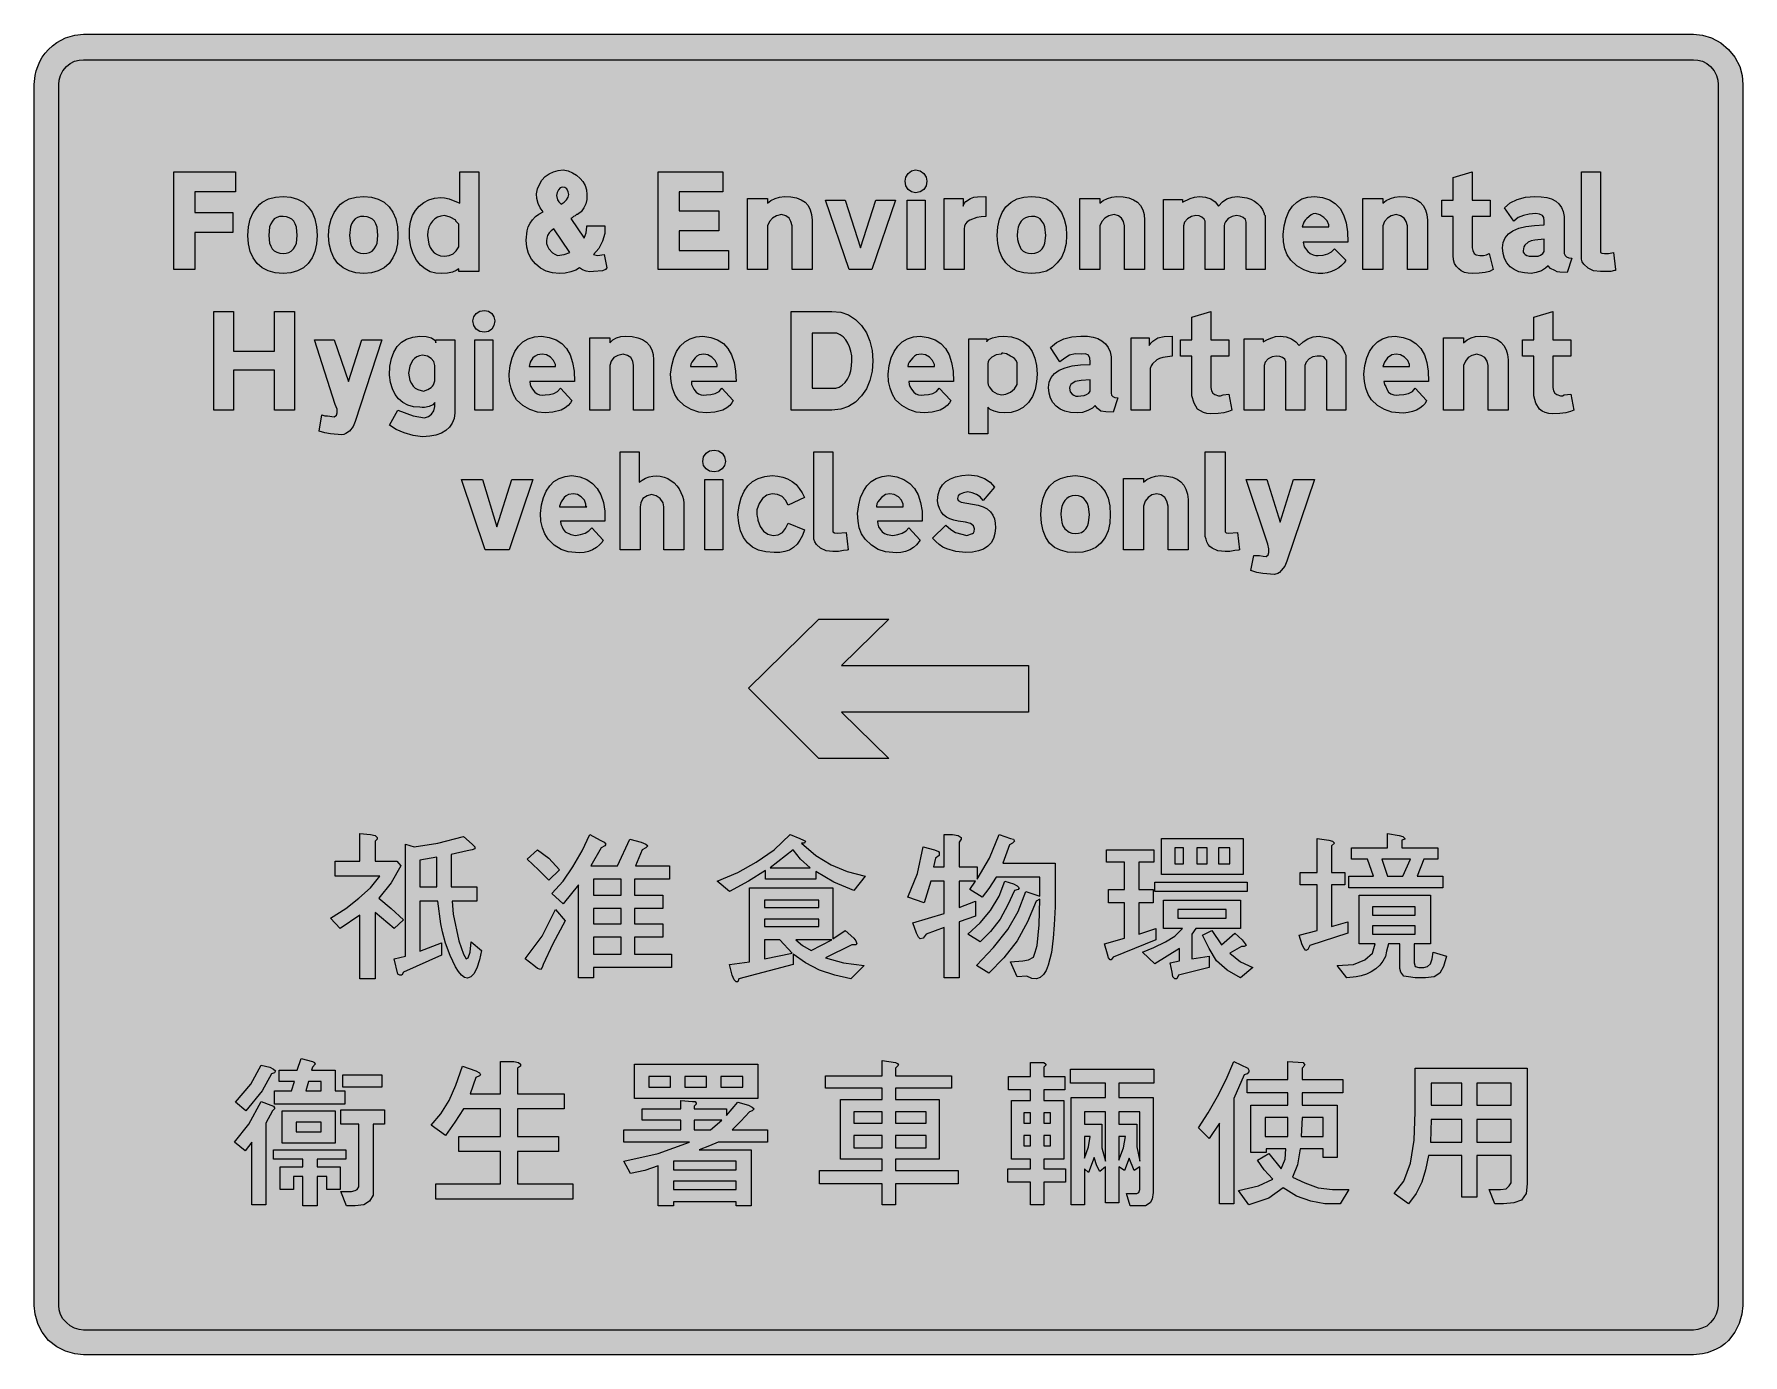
# Model space of a CAD drawing. Header units: metres. Extents: x 123 to 447, y 11 to 261.
import ezdxf

# ---------------------------------------------------------------- set-up
doc = ezdxf.new("R2010")
doc.units = ezdxf.units.M
doc.layers.add('FILL_BLACK_000000', color=7, linetype='Continuous', true_color=0x000000)
doc.layers.add('FILL_WHITE_FFFFFF', color=7, linetype='Continuous', true_color=0xffffff)

msp = doc.modelspace()

# ---------------------------------------------------------------- hatches: boundary and pattern name
at = {"layer": 'FILL_BLACK_000000', "true_color": 0x000000}
h = msp.add_hatch(color=7, dxfattribs=at)
h.dxf.hatch_style = 1
h.paths.add_polyline_path([(437.22, 261.18), (438.93, 260.96), (440.64, 260.46), (442.39, 259.52), (443.88, 258.3), (445.09, 256.82), (446.04, 255.06), (446.44, 253.35), (446.58, 251.64), (446.58, 20.16), (446.41, 18.49), (445.9, 16.76), (445.06, 15.07), (443.88, 13.5), (443.17, 12.86), (442.39, 12.31), (441.55, 11.85), (440.64, 11.52), (439.8, 11.18), (438.93, 10.96), (437.22, 10.8), (132.12, 10.8), (130.45, 10.97), (128.72, 11.48), (127.03, 12.32), (125.46, 13.5), (124.27, 15.12), (123.81, 15.93), (123.48, 16.74), (122.92, 18.52), (122.76, 20.16), (122.76, 251.64), (122.92, 253.35), (123.14, 254.22), (123.48, 255.06), (123.81, 255.97), (124.27, 256.82), (124.82, 257.59), (125.46, 258.3), (126.23, 258.99), (127.03, 259.59), (128.72, 260.48), (130.45, 261.01), (132.12, 261.18), (437.22, 261.18)])
h = msp.add_hatch(color=7, dxfattribs=at)
h.dxf.hatch_style = 1
h.paths.add_polyline_path([(153.18, 216.54), (149.22, 216.54), (149.22, 235.08), (160.92, 235.08), (160.92, 231.3), (153.18, 231.3), (153.18, 227.34), (160.38, 227.34), (160.38, 223.56), (153.18, 223.56), (153.18, 216.54)])
h = msp.add_hatch(color=7, dxfattribs=at)
h.dxf.hatch_style = 1
h.paths.add_polyline_path([(207, 235.08), (207, 216.18), (203.22, 216.18), (203.22, 216.72), (202.71, 216.35), (202.01, 216.07), (201.09, 215.88), (199.98, 215.82), (198.86, 215.87), (197.81, 216.15), (196.84, 216.66), (195.98, 217.4), (195.23, 218.35), (194.61, 219.52), (194.15, 220.89), (193.86, 222.48), (193.86, 224.28), (194.09, 225.61), (194.48, 226.78), (195.04, 227.77), (195.75, 228.6), (196.59, 229.26), (197.56, 229.75), (198.63, 230.07), (199.8, 230.22), (200.54, 230.15), (201.4, 229.95), (203.4, 229.14), (203.4, 235.08), (207, 235.08)])
h.paths.add_polyline_path([(203.22, 225.18), (202.68, 225.72), (202.68, 225.9), (201.6, 226.49), (200.52, 226.8), (199.82, 226.68), (199.2, 226.46), (198.67, 226.14), (198.23, 225.72), (197.86, 225.2), (197.58, 224.57), (197.39, 223.85), (197.28, 223.02), (197.56, 221.36), (197.81, 220.71), (198.16, 220.16), (198.59, 219.73), (199.13, 219.4), (199.77, 219.18), (200.52, 219.06), (201.4, 219.19), (202.14, 219.56), (202.75, 220.12), (203.22, 220.86), (203.22, 224.1), (203.22, 225.18)], flags=16)
h = msp.add_hatch(color=7, dxfattribs=at)
h.dxf.hatch_style = 1
h.paths.add_polyline_path([(218.05, 230), (217.98, 230.94), (218.18, 231.85), (218.52, 232.7), (218.99, 233.47), (219.6, 234.18), (220.34, 234.68), (221.17, 235.08), (222.08, 235.34), (223.02, 235.44), (223.93, 235.24), (224.77, 234.9), (225.55, 234.43), (226.26, 233.82), (226.76, 233.22), (227.16, 232.49), (227.42, 231.67), (227.52, 230.76), (227.53, 229.85), (227.32, 229.01), (226.94, 228.23), (226.44, 227.52), (226.26, 227.34), (225.72, 226.98), (225.54, 226.98), (225.27, 226.73), (225, 226.62), (224.73, 226.37), (224.46, 226.26), (226.98, 222.48), (227.38, 223.49), (227.52, 224.64), (227.52, 224.82), (230.94, 224.82), (230.88, 223.39), (230.47, 221.92), (229.75, 220.54), (228.78, 219.42), (229.5, 219.24), (230.76, 219.42), (231.3, 216.9), (231.01, 216.56), (230.44, 216.34), (228.78, 216.18), (228.08, 216.14), (227.36, 216.27), (226.68, 216.53), (226.08, 216.9), (225.39, 216.43), (224.46, 216.09), (223.4, 215.89), (222.3, 215.82), (220.99, 215.92), (219.78, 216.25), (218.71, 216.81), (217.8, 217.62), (216.99, 218.53), (216.43, 219.6), (216.1, 220.81), (216, 222.12), (216.18, 223.88), (216.41, 224.65), (216.74, 225.36), (217.19, 226), (217.75, 226.58), (218.43, 227.08), (219.24, 227.52), (218.66, 228.26), (218.27, 229.1), (218.05, 230)])
h.paths.add_polyline_path([(220.07, 223.02), (219.89, 222.53), (219.83, 222.01), (219.88, 221.5), (220.04, 220.99), (220.32, 220.5), (220.99, 219.74), (221.43, 219.44), (221.94, 219.24), (223.18, 219.38), (224.28, 219.78), (221.22, 224.28), (220.73, 223.91), (220.35, 223.49), (220.07, 223.02)], flags=16)
h.paths.add_polyline_path([(223.65, 229.79), (223.98, 230.3), (224.1, 230.76), (223.99, 231.3), (223.74, 231.84), (223.36, 232.09), (222.84, 232.2), (222.44, 232.05), (222.1, 231.66), (221.85, 231.14), (221.76, 230.58), (221.94, 229.77), (222.22, 229.37), (222.66, 228.96), (223.19, 229.32), (223.65, 229.79)], flags=16)
h = msp.add_hatch(color=7, dxfattribs=at)
h.dxf.hatch_style = 1
h.paths.add_polyline_path([(244.98, 220.14), (254.34, 220.14), (254.34, 216.54), (241.02, 216.54), (241.02, 235.08), (253.26, 235.08), (253.26, 231.3), (244.98, 231.3), (244.98, 227.7), (252.54, 227.7), (252.54, 223.92), (244.98, 223.92), (244.98, 220.14)])
h = msp.add_hatch(color=7, dxfattribs=at)
h.dxf.hatch_style = 1
h.paths.add_polyline_path([(291.8, 232.41), (291.35, 231.73), (290.67, 231.28), (289.8, 231.12), (289.04, 231.28), (288.41, 231.73), (287.98, 232.41), (287.82, 233.28), (287.98, 234.07), (288.41, 234.77), (289.04, 235.25), (289.8, 235.44), (290.67, 235.25), (291.35, 234.77), (291.8, 234.07), (291.96, 233.28), (291.8, 232.41)])
h = msp.add_hatch(color=7, dxfattribs=at)
h.dxf.hatch_style = 1
h.paths.add_polyline_path([(398.7, 229.68), (398.7, 226.62), (395.28, 226.62), (395.28, 220.68), (395.39, 220.14), (395.64, 219.6), (396.05, 219.35), (396.72, 219.24), (397.44, 219.24), (397.98, 219.35), (398.52, 219.6), (399.24, 216.54), (398.6, 216.2), (397.73, 215.98), (396.63, 215.86), (395.28, 215.82), (394.51, 215.86), (393.82, 216), (393.23, 216.28), (392.76, 216.72), (392.29, 217.16), (391.95, 217.71), (391.75, 218.39), (391.68, 219.24), (391.68, 226.62), (389.52, 226.62), (389.52, 229.68), (391.68, 229.68), (391.68, 234), (395.28, 235.08), (395.28, 229.68), (398.7, 229.68)])
h = msp.add_hatch(color=7, dxfattribs=at)
h.dxf.hatch_style = 1
h.paths.add_polyline_path([(419.58, 219.96), (419.58, 219.78), (419.85, 219.65), (420.37, 219.58), (421.12, 219.6), (422.1, 219.78), (422.46, 216.54), (422.44, 216.38), (422.28, 216.36), (421.56, 216.18), (419.58, 216.18), (418.31, 216.34), (417.24, 216.81), (416.44, 217.55), (416.16, 218.01), (415.98, 218.52), (415.98, 219.06), (415.98, 235.08), (419.58, 235.08), (419.58, 219.96)])
h = msp.add_hatch(color=7, dxfattribs=at)
h.dxf.hatch_style = 1
h.paths.add_polyline_path([(175.97, 220), (175.44, 218.76), (174.71, 217.73), (173.79, 216.91), (172.68, 216.31), (171.39, 215.94), (169.92, 215.82), (168.45, 215.94), (167.13, 216.31), (165.99, 216.91), (165.04, 217.73), (164.28, 218.76), (163.72, 220), (163.38, 221.42), (163.26, 223.02), (163.36, 224.67), (163.69, 226.13), (164.25, 227.37), (165.06, 228.42), (165.5, 228.92), (166, 229.34), (167.15, 229.95), (168.48, 230.29), (169.92, 230.4), (171.39, 230.27), (172.68, 229.91), (173.79, 229.3), (174.71, 228.47), (175.44, 227.41), (175.97, 226.15), (176.29, 224.68), (176.4, 223.02), (176.29, 221.42), (175.97, 220)])
h.paths.add_polyline_path([(172.24, 225.19), (171.94, 225.7), (171.57, 226.1), (171.1, 226.39), (170.55, 226.56), (169.92, 226.62), (169.28, 226.58), (168.73, 226.44), (168.27, 226.16), (167.94, 225.72), (167.6, 225.25), (167.38, 224.64), (167.22, 223.02), (167.39, 221.57), (167.6, 220.99), (167.89, 220.5), (168.27, 220.11), (168.74, 219.83), (169.29, 219.66), (169.92, 219.6), (170.53, 219.64), (171.04, 219.78), (171.49, 220.06), (171.9, 220.5), (172.24, 220.97), (172.46, 221.56), (172.62, 223.02), (172.45, 224.57), (172.24, 225.19)], flags=16)
h = msp.add_hatch(color=7, dxfattribs=at)
h.dxf.hatch_style = 1
h.paths.add_polyline_path([(191.27, 220), (190.74, 218.76), (190.01, 217.73), (189.09, 216.91), (187.98, 216.31), (186.69, 215.94), (185.22, 215.82), (183.75, 215.94), (182.43, 216.31), (181.29, 216.91), (180.34, 217.73), (179.58, 218.76), (179.02, 220), (178.68, 221.42), (178.56, 223.02), (178.69, 224.67), (179.05, 226.13), (179.62, 227.37), (180.36, 228.42), (180.8, 228.92), (181.3, 229.34), (182.45, 229.95), (183.78, 230.29), (185.22, 230.4), (186.69, 230.27), (187.98, 229.91), (189.09, 229.3), (190.01, 228.47), (190.74, 227.41), (191.27, 226.15), (191.59, 224.68), (191.7, 223.02), (191.59, 221.42), (191.27, 220)])
h.paths.add_polyline_path([(187.54, 225.19), (187.24, 225.7), (186.87, 226.1), (186.4, 226.39), (185.85, 226.56), (185.22, 226.62), (184.58, 226.58), (184.03, 226.44), (183.57, 226.16), (183.24, 225.72), (182.9, 225.25), (182.68, 224.64), (182.52, 223.02), (182.69, 221.57), (182.9, 220.99), (183.19, 220.5), (183.57, 220.11), (184.04, 219.83), (184.59, 219.66), (185.22, 219.6), (185.83, 219.64), (186.34, 219.78), (186.79, 220.06), (187.2, 220.5), (187.54, 220.97), (187.76, 221.56), (187.92, 223.02), (187.75, 224.57), (187.54, 225.19)], flags=16)
h = msp.add_hatch(color=7, dxfattribs=at)
h.dxf.hatch_style = 1
h.paths.add_polyline_path([(266.19, 225.66), (265.82, 226.31), (265.24, 226.74), (264.42, 226.98), (263.44, 226.74), (262.67, 226.31), (262.09, 225.66), (261.72, 224.82), (261.72, 216.54), (257.94, 216.54), (257.94, 230.04), (261.72, 230.04), (261.72, 229.14), (262.37, 229.66), (263.16, 230.04), (263.99, 230.29), (264.96, 230.4), (266.17, 230.33), (267.22, 230.13), (268.11, 229.78), (268.85, 229.3), (269.43, 228.67), (269.85, 227.89), (270.1, 226.97), (270.18, 225.9), (270.18, 216.54), (266.4, 216.54), (266.4, 224.28), (266.4, 224.35), (266.4, 224.46), (266.4, 224.64), (266.4, 224.71), (266.4, 224.82), (266.19, 225.66)])
h = msp.add_hatch(color=7, dxfattribs=at)
h.dxf.hatch_style = 1
h.paths.add_polyline_path([(295.2, 230.04), (298.8, 230.04), (298.8, 228.6), (299, 229.08), (299.32, 229.46), (300.24, 230.04), (300.84, 230.25), (301.54, 230.36), (303.12, 230.4), (303.12, 226.62), (302.21, 226.56), (301.39, 226.4), (300.06, 225.9), (299.59, 225.6), (299.25, 225.23), (299.05, 224.79), (298.98, 224.28), (298.98, 216.54), (295.2, 216.54), (295.2, 230.04)])
h = msp.add_hatch(color=7, dxfattribs=at)
h.dxf.hatch_style = 1
h.paths.add_polyline_path([(317.99, 220.07), (317.43, 218.84), (316.62, 217.8), (315.71, 216.88), (314.6, 216.27), (313.28, 215.93), (311.76, 215.82), (310.34, 215.93), (309.06, 216.27), (307.91, 216.88), (306.9, 217.8), (306.19, 218.84), (305.69, 220.07), (305.38, 221.47), (305.28, 223.02), (305.38, 224.67), (305.69, 226.13), (306.19, 227.37), (306.9, 228.42), (307.91, 229.34), (309.06, 229.95), (310.34, 230.29), (311.76, 230.4), (313.28, 230.29), (314.6, 229.95), (315.71, 229.34), (316.62, 228.42), (317.43, 227.37), (317.99, 226.13), (318.32, 224.67), (318.42, 223.02), (318.32, 221.47), (317.99, 220.07)])
h.paths.add_polyline_path([(314.08, 225.25), (313.74, 225.72), (313.41, 226.16), (312.95, 226.44), (312.4, 226.58), (311.76, 226.62), (311.18, 226.56), (310.65, 226.39), (310.19, 226.1), (309.8, 225.7), (309.49, 225.19), (309.25, 224.57), (309.11, 223.85), (309.06, 223.02), (309.12, 222.25), (309.29, 221.56), (309.78, 220.5), (310.22, 220.06), (310.7, 219.78), (311.22, 219.64), (311.76, 219.6), (312.39, 219.66), (312.94, 219.83), (313.41, 220.11), (313.79, 220.5), (314.08, 220.99), (314.29, 221.57), (314.46, 223.02), (314.3, 224.64), (314.08, 225.25)], flags=16)
h = msp.add_hatch(color=7, dxfattribs=at)
h.dxf.hatch_style = 1
h.paths.add_polyline_path([(329.19, 225.66), (328.82, 226.31), (328.24, 226.74), (327.42, 226.98), (326.44, 226.74), (325.67, 226.31), (325.09, 225.66), (324.72, 224.82), (324.72, 216.54), (320.94, 216.54), (320.94, 230.04), (324.72, 230.04), (324.72, 229.14), (325.37, 229.66), (326.16, 230.04), (326.99, 230.29), (327.96, 230.4), (329.17, 230.33), (330.22, 230.13), (331.11, 229.78), (331.85, 229.3), (332.43, 228.67), (332.85, 227.89), (333.1, 226.97), (333.18, 225.9), (333.18, 216.54), (329.4, 216.54), (329.4, 224.28), (329.4, 224.35), (329.4, 224.46), (329.4, 224.64), (329.4, 224.71), (329.4, 224.82), (329.19, 225.66)])
h = msp.add_hatch(color=7, dxfattribs=at)
h.dxf.hatch_style = 1
h.paths.add_polyline_path([(349.82, 226.64), (349.06, 226.22), (348.51, 225.59), (348.36, 225.22), (348.3, 224.82), (348.3, 216.54), (344.7, 216.54), (344.7, 225.72), (344.47, 226.12), (344.07, 226.46), (343.54, 226.71), (342.9, 226.8), (342.08, 226.62), (341.32, 226.15), (340.77, 225.51), (340.56, 224.82), (340.56, 216.54), (336.78, 216.54), (336.78, 229.86), (340.38, 229.86), (340.38, 229.32), (341.82, 230.04), (342.65, 230.29), (343.62, 230.4), (344.76, 230.3), (345.76, 229.97), (346.58, 229.41), (347.22, 228.6), (347.96, 229.41), (348.82, 229.97), (349.78, 230.3), (350.82, 230.4), (352.57, 230.12), (353.33, 229.87), (354.01, 229.52), (354.61, 229.09), (355.12, 228.55), (355.54, 227.91), (355.86, 227.16), (355.88, 226.98), (356.04, 226.8), (356.04, 226.44), (356.04, 216.54), (352.44, 216.54), (352.44, 225.54), (352.3, 226.06), (351.9, 226.44), (351.34, 226.69), (350.64, 226.8), (349.82, 226.64)])
h = msp.add_hatch(color=7, dxfattribs=at)
h.dxf.hatch_style = 1
h.paths.add_polyline_path([(363.42, 220.86), (364.14, 219.96), (364.6, 219.59), (365.13, 219.33), (365.66, 219.2), (366.12, 219.24), (367.05, 219.31), (367.92, 219.53), (368.65, 219.92), (369.18, 220.5), (371.34, 218.34), (371, 217.81), (370.55, 217.31), (369.99, 216.86), (369.34, 216.47), (368.61, 216.16), (367.82, 215.94), (366.99, 215.82), (366.12, 215.82), (364.75, 215.99), (363.37, 216.47), (362.07, 217.26), (360.9, 218.34), (360.22, 219.35), (359.77, 220.5), (359.53, 221.78), (359.46, 223.2), (359.67, 224.85), (360.03, 226.3), (360.55, 227.53), (361.21, 228.55), (362.03, 229.36), (363, 229.93), (364.13, 230.28), (365.4, 230.4), (366.92, 230.21), (368.23, 229.76), (369.34, 229.06), (370.24, 228.11), (370.92, 226.9), (371.4, 225.44), (371.66, 223.73), (371.7, 221.76), (363.24, 221.76), (363.42, 220.86)])
h.paths.add_polyline_path([(368.1, 225), (367.78, 225.77), (367.18, 226.42), (366.4, 226.9), (365.58, 227.16), (365.17, 227.1), (364.77, 226.91), (363.96, 226.26), (363.62, 225.93), (363.37, 225.52), (363.06, 224.64), (368.1, 224.64), (368.1, 225)], flags=16)
h = msp.add_hatch(color=7, dxfattribs=at)
h.dxf.hatch_style = 1
h.paths.add_polyline_path([(382.8, 225.66), (382.37, 226.31), (381.72, 226.74), (380.88, 226.98), (379.93, 226.74), (379.22, 226.31), (378.7, 225.66), (378.36, 224.82), (378.36, 216.54), (374.58, 216.54), (374.58, 230.04), (378.36, 230.04), (378.36, 229.14), (379.01, 229.66), (379.8, 230.04), (380.63, 230.29), (381.6, 230.4), (382.8, 230.33), (383.83, 230.13), (384.71, 229.78), (385.43, 229.3), (385.99, 228.67), (386.41, 227.89), (386.68, 226.97), (386.82, 225.9), (386.82, 216.54), (383.04, 216.54), (383.04, 224.28), (383.04, 224.35), (383.04, 224.46), (383.04, 224.64), (383.04, 224.71), (383.04, 224.82), (382.8, 225.66)])
h = msp.add_hatch(color=7, dxfattribs=at)
h.dxf.hatch_style = 1
h.paths.add_polyline_path([(411.91, 216.05), (411.38, 216.15), (410.94, 216.36), (410.11, 216.74), (409.68, 217.26), (409.2, 216.81), (408.4, 216.34), (407.43, 215.97), (406.44, 215.82), (405.23, 215.9), (404.15, 216.15), (403.23, 216.55), (402.46, 217.1), (401.85, 217.8), (401.4, 218.63), (401.13, 219.59), (401.04, 220.68), (401.17, 221.69), (401.56, 222.57), (402.18, 223.31), (403.02, 223.92), (404.1, 224.39), (405.45, 224.73), (407.07, 224.93), (408.96, 225), (408.96, 225.72), (408.85, 226.4), (408.6, 226.8), (408.04, 227.05), (407.34, 227.16), (406.1, 227.05), (405, 226.8), (404.03, 226.4), (403.2, 225.72), (401.4, 228.24), (402.48, 229.19), (403.81, 229.86), (405.37, 230.27), (407.16, 230.4), (408.34, 230.36), (409.41, 230.22), (410.35, 229.94), (411.12, 229.5), (411.73, 229), (412.2, 228.33), (412.54, 227.53), (412.74, 226.62), (412.74, 219.6), (412.91, 219.23), (413.19, 218.95), (413.6, 218.76), (414.18, 218.7), (413.28, 216), (411.91, 216.05)])
h.paths.add_polyline_path([(404.98, 219.83), (405.13, 219.59), (405.36, 219.42), (405.67, 219.21), (406.06, 219.11), (407.16, 219.06), (407.77, 219.12), (408.26, 219.31), (408.65, 219.59), (408.96, 219.96), (408.96, 222.3), (407.16, 222.1), (406.48, 221.97), (405.9, 221.76), (405.25, 221.2), (405.06, 220.87), (405, 220.5), (404.93, 220.13), (404.98, 219.83)], flags=16)
h = msp.add_hatch(color=7, dxfattribs=at)
h.dxf.hatch_style = 1
h.paths.add_polyline_path([(272.7, 229.68), (276.48, 229.68), (279.36, 220.68), (282.24, 229.68), (286.02, 229.68), (281.52, 216.54), (279.36, 216.54), (277.2, 216.54), (272.7, 229.68)])
h = msp.add_hatch(color=7, dxfattribs=at)
h.dxf.hatch_style = 1
h.paths.add_polyline_path([(291.6, 229.68), (291.6, 216.54), (288.18, 216.54), (288.18, 229.68), (291.6, 229.68)])
h = msp.add_hatch(color=7, dxfattribs=at)
h.dxf.hatch_style = 1
h.paths.add_polyline_path([(164.52, 201.06), (168.3, 201.06), (168.3, 208.62), (172.08, 208.62), (172.08, 189.9), (168.3, 189.9), (168.3, 197.46), (160.56, 197.46), (160.56, 189.9), (156.78, 189.9), (156.78, 208.62), (160.56, 208.62), (160.56, 201.06), (164.52, 201.06)])
h = msp.add_hatch(color=7, dxfattribs=at)
h.dxf.hatch_style = 1
h.paths.add_polyline_path([(209.9, 205.95), (209.47, 205.27), (208.84, 204.82), (208.08, 204.66), (207.21, 204.82), (206.53, 205.27), (206.08, 205.95), (205.92, 206.82), (206.08, 207.59), (206.53, 208.22), (207.21, 208.64), (208.08, 208.8), (208.84, 208.64), (209.47, 208.22), (209.9, 207.59), (210.06, 206.82), (209.9, 205.95)])
h = msp.add_hatch(color=7, dxfattribs=at)
h.dxf.hatch_style = 1
h.paths.add_polyline_path([(266.22, 208.62), (273.96, 208.62), (275.62, 208.45), (277.09, 207.95), (278.39, 207.1), (279.54, 205.92), (280.49, 204.58), (281.16, 203), (281.57, 201.21), (281.7, 199.26), (281.57, 197.31), (281.16, 195.53), (280.49, 193.94), (279.54, 192.6), (278.39, 191.42), (277.09, 190.58), (275.62, 190.07), (273.96, 189.9), (266.22, 189.9), (266.22, 208.62)])
h.paths.add_polyline_path([(273.42, 194.04), (274.32, 194.04), (274.68, 194.04), (275.33, 194.26), (275.92, 194.63), (276.44, 195.14), (276.89, 195.77), (277.25, 196.52), (277.52, 197.36), (277.68, 198.28), (277.74, 199.26), (277.69, 200.19), (277.54, 201.06), (277.3, 201.88), (276.98, 202.61), (276.56, 203.26), (276.07, 203.79), (275.5, 204.2), (274.86, 204.48), (274.75, 204.48), (274.68, 204.48), (273.6, 204.48), (273.24, 204.48), (270.18, 204.48), (270.18, 194.04), (273.24, 194.04), (273.35, 194.04), (273.42, 194.04)], flags=16)
h = msp.add_hatch(color=7, dxfattribs=at)
h.dxf.hatch_style = 1
h.paths.add_polyline_path([(349.2, 203.22), (349.2, 200.16), (345.78, 200.16), (345.78, 194.22), (345.89, 193.55), (346.14, 193.14), (346.54, 192.87), (347.22, 192.6), (347.6, 192.62), (348.12, 192.78), (349.2, 192.96), (349.74, 189.9), (349.1, 189.64), (348.23, 189.41), (347.13, 189.24), (345.78, 189.18), (345.03, 189.24), (344.38, 189.43), (343.26, 190.08), (342.58, 191.21), (342.18, 192.6), (342.18, 200.16), (340.02, 200.16), (340.02, 203.22), (342.18, 203.22), (342.18, 207.54), (345.78, 208.62), (345.78, 203.22), (349.2, 203.22)])
h = msp.add_hatch(color=7, dxfattribs=at)
h.dxf.hatch_style = 1
h.paths.add_polyline_path([(414, 203.22), (414, 200.16), (410.58, 200.16), (410.58, 194.22), (410.69, 193.55), (410.94, 193.14), (411.35, 192.87), (412.02, 192.6), (412.38, 192.62), (412.74, 192.78), (414, 192.96), (414.54, 189.9), (413.9, 189.64), (413.03, 189.41), (411.93, 189.24), (410.58, 189.18), (409.81, 189.24), (409.12, 189.43), (408.53, 189.71), (408.06, 190.08), (407.38, 191.21), (406.98, 192.6), (406.98, 200.16), (404.82, 200.16), (404.82, 203.22), (406.98, 203.22), (406.98, 207.54), (410.58, 208.62), (410.58, 203.22), (414, 203.22)])
h = msp.add_hatch(color=7, dxfattribs=at)
h.dxf.hatch_style = 1
h.paths.add_polyline_path([(183.6, 187.74), (183.2, 186.77), (182.52, 185.94), (181.8, 185.45), (181.46, 185.28), (181.08, 185.22), (178.92, 185.38), (177.84, 185.6), (176.76, 185.94), (177.3, 189), (177.84, 188.84), (178.38, 188.82), (179.64, 188.64), (180.05, 188.93), (180.18, 189.36), (180.18, 190.08), (179.82, 190.98), (175.86, 203.22), (179.64, 203.22), (182.34, 195.3), (184.86, 203.22), (188.64, 203.22), (183.6, 187.74)])
h = msp.add_hatch(color=7, dxfattribs=at)
h.dxf.hatch_style = 1
h.paths.add_polyline_path([(202, 187.44), (201.48, 186.67), (200.79, 186.03), (199.93, 185.52), (198.91, 185.16), (197.72, 184.94), (196.38, 184.86), (194.61, 185.12), (192.89, 185.6), (191.34, 186.25), (190.08, 187.02), (191.7, 189.9), (194.58, 188.82), (196.74, 188.46), (197.48, 188.7), (198.07, 189.14), (198.49, 189.78), (198.72, 190.62), (198.72, 191.34), (198.32, 190.91), (197.64, 190.62), (196.74, 190.4), (196.27, 190.37), (195.84, 190.44), (194.63, 190.54), (193.55, 190.84), (192.61, 191.33), (191.81, 192.02), (191.16, 192.88), (190.65, 193.93), (190.29, 195.16), (190.08, 196.56), (190.17, 198.21), (190.45, 199.66), (190.91, 200.9), (191.54, 201.94), (192.36, 202.76), (193.35, 203.37), (194.51, 203.76), (195.84, 203.94), (197.08, 203.84), (198.05, 203.58), (198.68, 203.18), (198.84, 202.94), (198.9, 202.68), (198.9, 203.22), (202.5, 203.22), (202.5, 189.36), (202.34, 188.34), (202, 187.44)])
h.paths.add_polyline_path([(198.02, 199.69), (197.33, 200.11), (196.38, 200.34), (195.81, 200.22), (195.3, 200.01), (194.86, 199.7), (194.49, 199.31), (193.95, 198.26), (193.68, 196.92), (193.98, 195.5), (194.24, 194.94), (194.58, 194.47), (194.98, 194.09), (195.45, 193.81), (196.56, 193.5), (197.35, 193.79), (198, 194.22), (198.24, 194.42), (198.43, 194.72), (198.72, 195.48), (198.72, 198.36), (198.48, 199.1), (198.02, 199.69)], flags=16)
h = msp.add_hatch(color=7, dxfattribs=at)
h.dxf.hatch_style = 1
h.paths.add_polyline_path([(209.7, 203.22), (209.7, 189.9), (206.28, 189.9), (206.28, 203.22), (209.7, 203.22)])
h = msp.add_hatch(color=7, dxfattribs=at)
h.dxf.hatch_style = 1
h.paths.add_polyline_path([(216.74, 194.78), (216.9, 194.4), (217.19, 193.86), (217.62, 193.32), (218.06, 192.98), (218.54, 192.78), (219.06, 192.71), (219.6, 192.78), (220.43, 192.85), (221.24, 193.07), (221.95, 193.46), (222.48, 194.04), (224.64, 191.7), (224.41, 191.27), (223.99, 190.8), (223.4, 190.33), (222.66, 189.9), (221.06, 189.5), (219.6, 189.36), (218.12, 189.53), (216.7, 190.01), (215.37, 190.8), (214.2, 191.88), (213.6, 192.89), (213.14, 194.04), (212.86, 195.32), (212.76, 196.74), (212.97, 198.39), (213.34, 199.81), (213.86, 201.03), (214.54, 202.03), (215.38, 202.82), (216.38, 203.4), (217.55, 203.77), (218.88, 203.94), (220.39, 203.69), (221.69, 203.22), (222.77, 202.52), (223.65, 201.58), (224.33, 200.39), (224.8, 198.95), (225.09, 197.26), (225.18, 195.3), (216.72, 195.3), (216.74, 194.78)])
h.paths.add_polyline_path([(221.58, 198.54), (221.19, 199.31), (220.59, 199.94), (219.86, 200.36), (219.06, 200.52), (218.16, 200.36), (217.69, 200.14), (217.26, 199.8), (216.77, 198.99), (216.54, 198.18), (221.58, 198.18), (221.58, 198.54)], flags=16)
h = msp.add_hatch(color=7, dxfattribs=at)
h.dxf.hatch_style = 1
h.paths.add_polyline_path([(236.34, 189.9), (236.34, 197.82), (236.34, 198), (236.34, 198.36), (236.21, 199.2), (235.82, 199.85), (235.2, 200.28), (234.36, 200.52), (233.38, 200.28), (232.63, 199.85), (232.11, 199.2), (231.84, 198.36), (231.84, 189.9), (228.06, 189.9), (228.06, 203.58), (231.84, 203.58), (231.84, 202.68), (232.4, 203.2), (233.1, 203.58), (233.93, 203.83), (234.9, 203.94), (236.11, 203.86), (237.16, 203.64), (238.05, 203.28), (238.79, 202.77), (239.37, 202.13), (239.79, 201.36), (240.04, 200.46), (240.12, 199.44), (240.12, 189.9), (236.34, 189.9)])
h = msp.add_hatch(color=7, dxfattribs=at)
h.dxf.hatch_style = 1
h.paths.add_polyline_path([(247.34, 194.78), (247.5, 194.4), (247.79, 193.86), (248.22, 193.32), (248.66, 192.98), (249.14, 192.78), (249.66, 192.71), (250.2, 192.78), (251.03, 192.85), (251.84, 193.07), (252.55, 193.46), (253.08, 194.04), (255.24, 191.7), (255.01, 191.27), (254.59, 190.8), (254, 190.33), (253.26, 189.9), (251.73, 189.5), (250.2, 189.36), (248.72, 189.53), (247.3, 190.01), (245.97, 190.8), (244.8, 191.88), (244.2, 192.89), (243.74, 194.04), (243.46, 195.32), (243.36, 196.74), (243.58, 198.39), (243.96, 199.81), (244.51, 201.03), (245.2, 202.03), (246.06, 202.82), (247.06, 203.4), (248.2, 203.77), (249.48, 203.94), (250.99, 203.69), (252.29, 203.22), (253.37, 202.52), (254.25, 201.58), (254.93, 200.39), (255.4, 198.95), (255.69, 197.26), (255.78, 195.3), (247.32, 195.3), (247.34, 194.78)])
h.paths.add_polyline_path([(252.18, 198.54), (251.79, 199.31), (251.19, 199.94), (250.46, 200.36), (249.66, 200.52), (248.78, 200.36), (248.37, 200.14), (248.04, 199.8), (247.39, 198.99), (247.2, 198.59), (247.14, 198.18), (252.18, 198.18), (252.18, 198.54)], flags=16)
h = msp.add_hatch(color=7, dxfattribs=at)
h.dxf.hatch_style = 1
h.paths.add_polyline_path([(288.56, 194.78), (288.72, 194.4), (289.01, 193.86), (289.44, 193.32), (289.88, 192.98), (290.36, 192.78), (290.88, 192.71), (291.42, 192.78), (292.25, 192.85), (293.06, 193.07), (293.77, 193.46), (294.3, 194.04), (296.46, 191.7), (296.23, 191.27), (295.81, 190.8), (295.22, 190.33), (294.48, 189.9), (292.95, 189.5), (291.42, 189.36), (289.94, 189.53), (288.52, 190.01), (287.19, 190.8), (286.02, 191.88), (285.42, 192.89), (284.96, 194.04), (284.68, 195.32), (284.58, 196.74), (284.8, 198.39), (285.18, 199.81), (285.73, 201.03), (286.43, 202.03), (287.28, 202.82), (288.28, 203.4), (289.42, 203.77), (290.7, 203.94), (292.21, 203.69), (293.51, 203.22), (294.59, 202.52), (295.47, 201.58), (296.15, 200.39), (296.62, 198.95), (296.91, 197.26), (297, 195.3), (288.54, 195.3), (288.56, 194.78)])
h.paths.add_polyline_path([(293.4, 198.54), (293.01, 199.31), (292.41, 199.94), (291.68, 200.36), (290.88, 200.52), (290, 200.36), (289.59, 200.14), (289.26, 199.8), (288.61, 198.99), (288.42, 198.59), (288.36, 198.18), (293.4, 198.18), (293.4, 198.54)], flags=16)
h = msp.add_hatch(color=7, dxfattribs=at)
h.dxf.hatch_style = 1
h.paths.add_polyline_path([(312.44, 193.84), (311.93, 192.51), (311.22, 191.34), (310.21, 190.42), (309.11, 189.81), (307.93, 189.47), (306.72, 189.36), (305.66, 189.45), (304.7, 189.7), (303.94, 190.04), (303.48, 190.44), (303.48, 185.4), (299.88, 185.4), (299.88, 203.4), (303.3, 203.4), (303.3, 202.86), (303.39, 203.1), (303.64, 203.29), (304.38, 203.58), (305.53, 203.83), (306.54, 203.94), (307.95, 203.82), (309.2, 203.45), (310.27, 202.85), (311.18, 202.03), (311.89, 201), (312.41, 199.76), (312.73, 198.34), (312.84, 196.74), (312.74, 195.26), (312.44, 193.84)])
h.paths.add_polyline_path([(307.8, 193.32), (308.57, 193.97), (309.06, 194.76), (309.06, 198.9), (308.86, 199.3), (308.57, 199.67), (308.2, 199.96), (307.8, 200.16), (307.01, 200.57), (306.36, 200.7), (306.18, 200.7), (306, 200.52), (305.07, 200.37), (304.27, 199.96), (303.7, 199.38), (303.54, 199.06), (303.48, 198.72), (303.48, 195.12), (303.54, 194.72), (303.73, 194.31), (304.38, 193.5), (305.28, 193.01), (306.18, 192.78), (306.92, 192.92), (307.8, 193.32)], flags=16)
h = msp.add_hatch(color=7, dxfattribs=at)
h.dxf.hatch_style = 1
h.paths.add_polyline_path([(325.87, 189.56), (324.9, 189.72), (324.22, 190.26), (323.82, 190.8), (323.31, 190.27), (322.45, 189.81), (321.42, 189.48), (320.4, 189.36), (319.19, 189.44), (318.11, 189.69), (317.19, 190.09), (316.42, 190.64), (315.81, 191.34), (315.36, 192.17), (315.09, 193.13), (315, 194.22), (315.13, 195.23), (315.5, 196.11), (316.13, 196.85), (317, 197.46), (318.12, 197.93), (319.48, 198.27), (321.08, 198.47), (322.92, 198.54), (322.92, 199.08), (322.81, 199.78), (322.56, 200.34), (322, 200.57), (321.3, 200.52), (320.06, 200.57), (318.96, 200.34), (318.06, 199.78), (317.16, 199.08), (315.36, 201.78), (316.54, 202.73), (317.9, 203.4), (319.44, 203.81), (321.12, 203.94), (322.37, 203.9), (323.44, 203.76), (324.33, 203.48), (325.08, 203.04), (325.79, 202.46), (326.32, 201.78), (326.67, 200.96), (326.88, 199.98), (326.88, 193.14), (326.95, 192.77), (327.17, 192.49), (327.56, 192.3), (328.14, 192.24), (327.24, 189.54), (325.87, 189.56)])
h.paths.add_polyline_path([(319.5, 192.96), (319.8, 192.73), (320.17, 192.58), (320.61, 192.53), (321.12, 192.6), (321.73, 192.66), (322.22, 192.85), (322.61, 193.13), (322.92, 193.5), (322.92, 195.66), (321.21, 195.55), (320.04, 195.3), (319.23, 194.74), (319.03, 194.41), (318.96, 194.04), (319.09, 193.37), (319.5, 192.96)], flags=16)
h = msp.add_hatch(color=7, dxfattribs=at)
h.dxf.hatch_style = 1
h.paths.add_polyline_path([(330.66, 203.58), (334.08, 203.58), (334.08, 202.14), (334.38, 202.62), (334.76, 203), (335.7, 203.58), (336.92, 203.83), (338.4, 203.94), (338.4, 200.16), (336.69, 199.87), (336.02, 199.68), (335.52, 199.44), (334.69, 198.7), (334.43, 198.3), (334.26, 197.82), (334.26, 189.9), (330.66, 189.9), (330.66, 203.58)])
h = msp.add_hatch(color=7, dxfattribs=at)
h.dxf.hatch_style = 1
h.paths.add_polyline_path([(364.37, 199.6), (363.81, 199.02), (363.6, 198.36), (363.6, 189.9), (360, 189.9), (360, 199.08), (359.77, 199.55), (359.37, 199.89), (358.84, 200.09), (358.2, 200.16), (357.38, 200.01), (356.63, 199.6), (356.07, 199.02), (355.86, 198.36), (355.86, 189.9), (352.08, 189.9), (352.08, 203.4), (355.68, 203.4), (355.68, 202.86), (356.49, 203.29), (357.3, 203.58), (358.04, 203.83), (358.92, 203.94), (360.06, 203.81), (361.06, 203.45), (361.88, 202.88), (362.52, 202.14), (363.26, 202.88), (364.14, 203.45), (365.15, 203.81), (366.3, 203.94), (368.02, 203.64), (368.76, 203.36), (369.41, 203), (369.97, 202.55), (370.45, 202.02), (370.85, 201.4), (371.16, 200.7), (371.34, 200.34), (371.34, 200.23), (371.34, 200.16), (371.34, 200.05), (371.34, 199.98), (371.34, 199.62), (371.34, 189.9), (367.74, 189.9), (367.74, 199.08), (367.72, 199.33), (367.56, 199.44), (367.45, 199.71), (367.2, 199.98), (366.64, 200.14), (365.94, 200.16), (365.12, 200.01), (364.37, 199.6)])
h = msp.add_hatch(color=7, dxfattribs=at)
h.dxf.hatch_style = 1
h.paths.add_polyline_path([(378.65, 194.78), (378.9, 194.4), (379.1, 193.86), (379.44, 193.32), (379.9, 192.98), (380.43, 192.78), (380.96, 192.71), (381.42, 192.78), (382.35, 192.85), (383.22, 193.07), (383.95, 193.46), (384.48, 194.04), (386.64, 191.7), (386.36, 191.18), (385.93, 190.7), (385.37, 190.28), (384.71, 189.92), (383.96, 189.64), (383.15, 189.45), (382.29, 189.35), (381.42, 189.36), (380.05, 189.53), (378.68, 190.01), (377.37, 190.8), (376.2, 191.88), (375.6, 192.89), (375.14, 194.04), (374.86, 195.32), (374.76, 196.74), (374.97, 198.39), (375.33, 199.81), (375.85, 201.03), (376.52, 202.03), (377.33, 202.82), (378.3, 203.4), (379.43, 203.77), (380.7, 203.94), (382.22, 203.69), (383.53, 203.22), (384.64, 202.52), (385.54, 201.58), (386.22, 200.39), (386.7, 198.95), (386.96, 197.26), (387, 195.3), (378.54, 195.3), (378.65, 194.78)])
h.paths.add_polyline_path([(383.4, 198.54), (383.08, 199.31), (382.48, 199.94), (381.7, 200.36), (380.88, 200.52), (380.07, 200.36), (379.26, 199.8), (378.68, 198.99), (378.36, 198.18), (383.4, 198.18), (383.4, 198.54)], flags=16)
h = msp.add_hatch(color=7, dxfattribs=at)
h.dxf.hatch_style = 1
h.paths.add_polyline_path([(398.34, 189.9), (398.34, 197.82), (398.34, 198), (398.34, 198.36), (398.1, 199.2), (397.66, 199.85), (397.02, 200.28), (396.18, 200.52), (395.23, 200.28), (394.51, 199.85), (394, 199.2), (393.66, 198.36), (393.66, 189.9), (389.88, 189.9), (389.88, 203.58), (393.66, 203.58), (393.66, 202.68), (394.31, 203.2), (395.1, 203.58), (395.93, 203.83), (396.9, 203.94), (398.1, 203.86), (399.13, 203.64), (400.01, 203.28), (400.72, 202.77), (401.29, 202.13), (401.71, 201.36), (401.98, 200.46), (402.12, 199.44), (402.12, 189.9), (398.34, 189.9)])
h = msp.add_hatch(color=7, dxfattribs=at)
h.dxf.hatch_style = 1
h.paths.add_polyline_path([(237.99, 176.65), (238.62, 176.99), (239.29, 177.24), (239.99, 177.39), (240.7, 177.44), (241.42, 177.38), (242.13, 177.22), (242.82, 176.94), (244.04, 176.09), (244.54, 175.57), (244.98, 174.96), (245.63, 173.61), (245.82, 172.94), (245.88, 172.26), (245.88, 163.44), (242.1, 163.44), (242.1, 171.54), (241.94, 172.35), (241.38, 173.16), (240.64, 173.66), (239.76, 173.88), (238.95, 173.66), (238.14, 173.16), (237.74, 172.35), (237.6, 171.54), (237.6, 163.44), (233.82, 163.44), (233.82, 181.98), (237.42, 181.98), (237.42, 176.22), (237.99, 176.65)])
h = msp.add_hatch(color=7, dxfattribs=at)
h.dxf.hatch_style = 1
h.paths.add_polyline_path([(253.61, 179.41), (253.13, 178.78), (252.43, 178.36), (251.64, 178.2), (250.77, 178.36), (250.09, 178.78), (249.64, 179.41), (249.48, 180.18), (249.64, 181.05), (250.09, 181.73), (250.77, 182.18), (251.64, 182.34), (252.43, 182.18), (253.13, 181.73), (253.61, 181.05), (253.8, 180.18), (253.61, 179.41)])
h = msp.add_hatch(color=7, dxfattribs=at)
h.dxf.hatch_style = 1
h.paths.add_polyline_path([(274.14, 167.04), (274.14, 166.86), (274.41, 166.65), (274.93, 166.57), (276.66, 166.68), (277.02, 163.44), (276.84, 163.35), (276.12, 163.26), (275.2, 163.1), (274.14, 163.08), (272.87, 163.24), (271.8, 163.71), (271, 164.45), (270.72, 164.91), (270.54, 165.42), (270.54, 165.96), (270.54, 166.32), (270.54, 181.98), (274.14, 181.98), (274.14, 167.04)])
h = msp.add_hatch(color=7, dxfattribs=at)
h.dxf.hatch_style = 1
h.paths.add_polyline_path([(348.48, 167.04), (348.48, 166.86), (348.64, 166.65), (349.11, 166.57), (350.82, 166.68), (351.18, 163.44), (351, 163.35), (350.28, 163.26), (349.38, 163.1), (348.48, 163.08), (347.11, 163.24), (346, 163.71), (345.58, 164.05), (345.24, 164.45), (345.01, 164.91), (344.88, 165.42), (344.7, 165.96), (344.7, 166.32), (344.7, 181.98), (348.48, 181.98), (348.48, 167.04)])
h = msp.add_hatch(color=7, dxfattribs=at)
h.dxf.hatch_style = 1
h.paths.add_polyline_path([(203.76, 176.76), (207.72, 176.76), (210.42, 167.76), (213.3, 176.76), (217.26, 176.76), (212.76, 163.44), (210.42, 163.44), (208.26, 163.44), (203.76, 176.76)])
h = msp.add_hatch(color=7, dxfattribs=at)
h.dxf.hatch_style = 1
h.paths.add_polyline_path([(222.59, 168.3), (222.84, 167.76), (223.04, 167.31), (223.38, 166.86), (224.44, 166.3), (225.36, 166.14), (226.29, 166.31), (227.16, 166.59), (227.89, 167), (228.42, 167.58), (230.58, 165.24), (230.35, 164.81), (229.93, 164.34), (229.34, 163.87), (228.6, 163.44), (227.79, 163.1), (226.98, 162.9), (226.17, 162.83), (225.36, 162.9), (223.99, 163.04), (222.62, 163.49), (221.31, 164.27), (220.14, 165.42), (219.54, 166.43), (219.08, 167.58), (218.8, 168.86), (218.7, 170.28), (218.91, 171.93), (219.27, 173.35), (219.79, 174.57), (220.46, 175.57), (221.27, 176.36), (222.24, 176.94), (223.37, 177.31), (224.64, 177.48), (226.16, 177.23), (227.47, 176.74), (228.58, 176.01), (229.48, 175.05), (230.16, 173.85), (230.64, 172.42), (230.9, 170.75), (230.94, 168.84), (222.48, 168.84), (222.59, 168.3)])
h.paths.add_polyline_path([(227.34, 171.72), (227.34, 172.08), (227.03, 172.85), (226.44, 173.48), (225.72, 173.9), (225, 174.06), (224.03, 173.9), (223.61, 173.68), (223.2, 173.34), (222.62, 172.53), (222.3, 171.72), (222.3, 171.54), (227.52, 171.54), (227.34, 171.72)], flags=16)
h = msp.add_hatch(color=7, dxfattribs=at)
h.dxf.hatch_style = 1
h.paths.add_polyline_path([(253.26, 176.76), (253.26, 163.44), (249.84, 163.44), (249.84, 176.76), (253.26, 176.76)])
h = msp.add_hatch(color=7, dxfattribs=at)
h.dxf.hatch_style = 1
h.paths.add_polyline_path([(263.67, 177.41), (264.65, 177.21), (265.56, 176.87), (266.4, 176.4), (267.15, 175.8), (267.77, 175.07), (268.3, 174.25), (268.74, 173.34), (265.68, 171.9), (265.18, 172.85), (264.49, 173.52), (263.63, 173.93), (262.62, 174.06), (261.61, 173.76), (260.78, 173.14), (260.14, 172.21), (259.74, 171), (259.74, 170.1), (259.76, 169.72), (259.92, 169.2), (259.92, 169.02), (260.32, 167.84), (260.96, 166.97), (261.79, 166.41), (262.8, 166.14), (263.77, 166.28), (264.6, 166.68), (265.14, 167.45), (265.68, 168.48), (268.74, 167.22), (268.36, 166.15), (267.89, 165.23), (267.33, 164.46), (266.67, 163.85), (265.91, 163.38), (265.04, 163.07), (264.07, 162.91), (262.98, 162.9), (261.4, 163.02), (260.04, 163.37), (258.89, 163.94), (257.94, 164.75), (257.2, 165.77), (256.65, 167), (256.3, 168.45), (256.14, 170.1), (256.36, 171.81), (256.75, 173.28), (257.3, 174.52), (258.03, 175.55), (258.92, 176.35), (259.99, 176.93), (261.22, 177.31), (262.62, 177.48), (263.67, 177.41)])
h = msp.add_hatch(color=7, dxfattribs=at)
h.dxf.hatch_style = 1
h.paths.add_polyline_path([(282.62, 168.3), (282.78, 167.76), (283.07, 167.31), (283.5, 166.86), (283.94, 166.52), (284.42, 166.3), (285.48, 166.14), (286.41, 166.31), (287.28, 166.59), (288.01, 167), (288.54, 167.58), (290.7, 165.24), (289.98, 164.34), (289.43, 163.87), (288.72, 163.44), (287.88, 163.1), (287.03, 162.9), (286.21, 162.83), (285.48, 162.9), (284.11, 163.04), (282.74, 163.49), (281.43, 164.27), (280.26, 165.42), (279.58, 166.43), (279.14, 167.58), (278.89, 168.86), (278.82, 170.28), (279.03, 171.93), (279.39, 173.35), (279.91, 174.57), (280.58, 175.57), (281.39, 176.36), (282.36, 176.94), (283.49, 177.31), (284.76, 177.48), (286.28, 177.23), (287.59, 176.74), (288.7, 176.01), (289.6, 175.05), (290.28, 173.85), (290.76, 172.42), (291.02, 170.75), (291.06, 168.84), (282.6, 168.84), (282.62, 168.3)])
h.paths.add_polyline_path([(287.46, 172.08), (287.14, 172.85), (286.54, 173.48), (285.76, 173.9), (284.94, 174.06), (284.13, 173.9), (283.32, 173.34), (282.67, 172.53), (282.48, 172.13), (282.42, 171.72), (282.42, 171.54), (287.46, 171.54), (287.46, 172.08)], flags=16)
h = msp.add_hatch(color=7, dxfattribs=at)
h.dxf.hatch_style = 1
h.paths.add_polyline_path([(304.83, 166.5), (304.55, 165.56), (304.1, 164.75), (303.48, 164.09), (302.69, 163.57), (301.73, 163.2), (300.61, 162.98), (299.34, 162.9), (297.42, 163.07), (295.72, 163.58), (294.95, 163.95), (294.25, 164.42), (293.61, 164.97), (293.04, 165.6), (295.56, 168.12), (296.46, 167.27), (297.36, 166.68), (299.52, 166.14), (300.6, 166.5), (300.81, 166.67), (300.92, 166.88), (300.96, 167.4), (300.79, 167.98), (300.24, 168.39), (299.29, 168.67), (297.9, 168.84), (297.07, 169.02), (296.32, 169.28), (295.67, 169.63), (295.11, 170.08), (294.66, 170.61), (294.31, 171.24), (294.07, 171.97), (293.94, 172.8), (294.09, 173.93), (294.41, 174.9), (294.9, 175.71), (295.56, 176.38), (296.39, 176.9), (297.38, 177.28), (298.55, 177.53), (299.88, 177.66), (301.5, 177.42), (302.85, 176.96), (303.93, 176.27), (304.74, 175.32), (302.58, 172.8), (302.02, 173.48), (301.32, 173.88), (300.51, 174.22), (299.7, 174.42), (298.86, 174.25), (298.24, 173.99), (297.85, 173.64), (297.72, 173.16), (297.9, 172.8), (298.44, 172.44), (300.6, 172.08), (301.67, 171.89), (302.59, 171.58), (303.36, 171.16), (303.98, 170.64), (304.44, 170.02), (304.75, 169.3), (304.91, 168.48), (304.92, 167.58), (304.83, 166.5)])
h = msp.add_hatch(color=7, dxfattribs=at)
h.dxf.hatch_style = 1
h.paths.add_polyline_path([(326.27, 167), (325.71, 165.75), (324.9, 164.7), (323.96, 163.89), (322.81, 163.33), (321.48, 163), (320.04, 162.9), (318.6, 163), (317.27, 163.33), (316.12, 163.89), (315.18, 164.7), (314.47, 165.75), (313.96, 167), (313.66, 168.45), (313.56, 170.1), (313.66, 171.75), (313.96, 173.21), (314.47, 174.45), (315.18, 175.5), (316.12, 176.34), (317.27, 176.96), (318.6, 177.35), (320.04, 177.48), (321.48, 177.35), (322.81, 176.96), (323.96, 176.34), (324.9, 175.5), (325.71, 174.45), (326.27, 173.21), (326.6, 171.75), (326.7, 170.1), (326.6, 168.45), (326.27, 167)])
h.paths.add_polyline_path([(322.36, 172.23), (322.02, 172.8), (321.69, 173.17), (321.23, 173.45), (320.68, 173.64), (320.04, 173.7), (319.46, 173.64), (318.93, 173.47), (318.47, 173.18), (318.08, 172.78), (317.77, 172.27), (317.53, 171.65), (317.39, 170.93), (317.34, 170.1), (317.5, 168.62), (317.72, 167.97), (318.06, 167.4), (318.91, 166.75), (319.43, 166.56), (320.04, 166.5), (320.67, 166.56), (321.22, 166.73), (321.69, 167.02), (322.06, 167.42), (322.36, 167.93), (322.57, 168.55), (322.74, 170.1), (322.58, 171.59), (322.36, 172.23)], flags=16)
h = msp.add_hatch(color=7, dxfattribs=at)
h.dxf.hatch_style = 1
h.paths.add_polyline_path([(337.68, 171.72), (337.44, 172.67), (337.01, 173.36), (336.36, 173.82), (335.52, 174.06), (334.57, 173.82), (333.86, 173.36), (333.34, 172.67), (333, 171.72), (333, 163.44), (329.22, 163.44), (329.22, 176.94), (333, 176.94), (333, 176.22), (333.65, 176.74), (334.44, 177.12), (335.27, 177.37), (336.24, 177.48), (337.44, 177.4), (338.47, 177.18), (339.35, 176.82), (340.07, 176.31), (340.63, 175.67), (341.05, 174.9), (341.32, 174), (341.46, 172.98), (341.46, 163.44), (337.68, 163.44), (337.68, 171.36), (337.68, 171.43), (337.68, 171.54), (337.68, 171.72)])
h = msp.add_hatch(color=7, dxfattribs=at)
h.dxf.hatch_style = 1
h.paths.add_polyline_path([(360.18, 161.28), (359.77, 160.31), (359.1, 159.48), (358.8, 159.14), (358.47, 158.92), (357.84, 158.76), (355.59, 158.92), (354.45, 159.14), (353.34, 159.48), (353.88, 162.36), (354.96, 162.36), (355.66, 162.2), (356.22, 162.18), (356.62, 162.47), (356.76, 162.9), (356.76, 163.62), (356.58, 164.52), (352.44, 176.76), (356.4, 176.76), (358.92, 168.66), (361.44, 176.76), (365.4, 176.76), (360.18, 161.28)])
h = msp.add_hatch(color=7, dxfattribs=at)
h.dxf.hatch_style = 1
h.paths.add_polyline_path([(258.12, 137.16), (271.44, 150.3), (284.76, 150.3), (275.76, 141.48), (311.22, 141.48), (311.22, 132.66), (275.76, 132.66), (284.76, 123.84), (271.44, 123.84), (258.12, 137.16)])
h = msp.add_hatch(color=7, dxfattribs=at)
h.dxf.hatch_style = 1
h.paths.add_polyline_path([(179.82, 104.4), (184.5, 104.4), (184.5, 109.62), (186.48, 109.44), (187.38, 109.26), (187.74, 108.9), (187.74, 108.54), (187.38, 108.18), (187.38, 104.4), (191.52, 104.4), (192.24, 103.5), (190.44, 100.26), (188.1, 97.38), (190.44, 95.4), (192.78, 93.24), (190.98, 91.62), (187.38, 94.68), (187.38, 82.08), (184.5, 82.08), (184.5, 94.14), (180.72, 91.62), (178.92, 93.6), (181.8, 95.4), (184.32, 97.38), (186.48, 99.36), (188.28, 101.52), (179.82, 101.52), (179.82, 104.4)])
h = msp.add_hatch(color=7, dxfattribs=at)
h.dxf.hatch_style = 1
h.paths.add_polyline_path([(199.26, 107.82), (204.12, 109.08), (205.74, 107.64), (206.28, 107.1), (206.28, 106.74), (205.74, 106.56), (204.84, 106.38), (201.78, 105.66), (201.78, 99.54), (206.64, 99.54), (206.64, 96.84), (201.96, 96.84), (202.14, 94.32), (203.22, 89.28), (204.12, 86.76), (204.66, 85.86), (205.02, 86.04), (205.38, 87.12), (205.56, 89.1), (207.54, 87.48), (207.18, 85.68), (206.64, 84.12), (206.08, 83.06), (205.5, 82.45), (204.91, 82.23), (204.31, 82.36), (203.73, 82.8), (203.15, 83.48), (202.6, 84.36), (201.59, 86.51), (200.74, 88.85), (200.13, 90.99), (199.8, 92.52), (199.26, 96.84), (195.84, 96.84), (195.84, 87.3), (199.98, 88.92), (199.98, 86.58), (192.78, 83.34), (192.42, 82.8), (192.06, 82.8), (191.7, 82.98), (190.98, 85.86), (193.14, 86.4), (193.14, 107.64), (194.76, 107.1), (199.26, 107.82)])
h.paths.add_polyline_path([(199.08, 105.12), (195.84, 104.58), (195.84, 99.54), (199.08, 99.54), (199.08, 105.12)], flags=16)
h = msp.add_hatch(color=7, dxfattribs=at)
h.dxf.hatch_style = 1
h.paths.add_polyline_path([(228.06, 109.44), (230.04, 108.36), (230.76, 108), (231.12, 107.64), (230.94, 107.28), (230.22, 106.92), (228.24, 103.5), (233.28, 103.5), (235.62, 108.54), (237.78, 108), (238.68, 107.64), (239.04, 107.28), (238.68, 106.92), (237.96, 106.56), (236.7, 103.5), (243.18, 103.5), (243.18, 100.98), (236.52, 100.98), (236.52, 97.92), (241.92, 97.92), (241.92, 95.4), (236.52, 95.4), (236.52, 92.52), (241.92, 92.52), (241.92, 90), (236.52, 90), (236.52, 86.76), (243.54, 86.76), (243.54, 84.24), (228.78, 84.24), (228.78, 82.26), (225.9, 82.26), (225.9, 99.9), (223.02, 96.3), (220.86, 98.28), (223.02, 100.62), (224.82, 103.32), (226.62, 106.38), (228.06, 109.44)])
h.paths.add_polyline_path([(228.78, 92.52), (234, 92.52), (234, 95.4), (228.78, 95.4), (228.78, 92.52)], flags=16)
h.paths.add_polyline_path([(228.78, 100.98), (228.78, 97.92), (234, 97.92), (234, 100.98), (228.78, 100.98)], flags=16)
h.paths.add_polyline_path([(234, 90), (228.78, 90), (228.78, 86.76), (234, 86.76), (234, 90)], flags=16)
h = msp.add_hatch(color=7, dxfattribs=at)
h.dxf.hatch_style = 1
h.paths.add_polyline_path([(259.56, 104.22), (262.98, 106.56), (266.04, 109.44), (267.84, 108.72), (268.56, 108.36), (268.92, 108.18), (268.74, 107.82), (268.2, 107.82), (270.9, 105.48), (273.78, 103.68), (276.84, 102.42), (280.26, 101.52), (278.1, 98.82), (274.32, 100.44), (270.9, 102.42), (270.9, 100.98), (261.36, 100.98), (261.36, 102.6), (258.12, 100.62), (254.52, 98.64), (252.18, 100.62), (256.14, 102.24), (259.56, 104.22)])
h.paths.add_polyline_path([(266.58, 106.56), (262.26, 103.14), (269.82, 103.14), (268.02, 104.76), (266.58, 106.56)], flags=16)
h = msp.add_hatch(color=7, dxfattribs=at)
h.dxf.hatch_style = 1
h.paths.add_polyline_path([(296.82, 109.44), (297.9, 109.26), (298.44, 108.9), (298.44, 108.54), (298.08, 108), (298.08, 103.32), (301.5, 103.32), (301.5, 100.98), (303.84, 104.94), (305.64, 109.44), (307.8, 108.72), (308.34, 108.54), (308.52, 108.18), (308.16, 107.82), (307.62, 107.46), (306.36, 104.04), (316.26, 104.04), (316.26, 95.76), (316.06, 92.35), (315.88, 89.77), (315.54, 87.1), (314.94, 84.68), (314.53, 83.69), (314.02, 82.89), (313.41, 82.34), (312.69, 82.08), (311.84, 82.16), (310.86, 82.62), (309.06, 82.44), (307.8, 85.32), (310.14, 85.5), (311.22, 85.68), (312.12, 86.22), (312.48, 87.12), (312.84, 88.38), (313.2, 92.34), (313.38, 97.2), (312.66, 96.84), (311.04, 92.88), (309.06, 89.28), (306.54, 86.04), (303.66, 83.16), (301.32, 84.6), (304.56, 88.02), (307.26, 91.44), (309.24, 94.86), (310.68, 98.64), (313.38, 97.74), (313.38, 101.34), (305.1, 101.34), (303.66, 99.18), (302.4, 97.56), (300.06, 99), (301.14, 100.62), (298.08, 100.62), (298.08, 95.58), (301.14, 96.84), (301.14, 93.96), (298.08, 92.88), (298.08, 82.26), (295.2, 82.26), (295.2, 91.8), (291.78, 90.54), (291.24, 89.82), (290.7, 89.64), (290.34, 90), (289.98, 90.72), (289.26, 92.7), (295.2, 94.5), (295.2, 100.62), (292.68, 100.62), (291.42, 96.48), (288.36, 97.56), (290.16, 102.06), (291.24, 107.1), (293.4, 106.56), (294.12, 106.2), (294.3, 106.02), (294.3, 105.48), (293.58, 104.94), (293.22, 103.32), (295.2, 103.32), (295.2, 109.44), (296.82, 109.44)])
h = msp.add_hatch(color=7, dxfattribs=at)
h.dxf.hatch_style = 1
h.paths.add_polyline_path([(336.42, 108.72), (351.9, 108.72), (351.9, 101.88), (336.42, 101.88), (336.42, 108.72)])
h.paths.add_polyline_path([(338.94, 103.86), (340.56, 103.86), (340.56, 106.92), (338.94, 106.92), (338.94, 103.86)], flags=16)
h.paths.add_polyline_path([(343.08, 106.92), (343.08, 103.86), (345.06, 103.86), (345.06, 106.92), (343.08, 106.92)], flags=16)
h.paths.add_polyline_path([(349.38, 106.92), (347.22, 106.92), (347.22, 103.86), (349.38, 103.86), (349.38, 106.92)], flags=16)
h = msp.add_hatch(color=7, dxfattribs=at)
h.dxf.hatch_style = 1
h.paths.add_polyline_path([(368.1, 108.36), (368.82, 108.18), (369.18, 107.82), (368.64, 107.28), (368.64, 102.24), (371.16, 102.24), (371.16, 99.9), (368.64, 99.9), (368.64, 91.98), (371.7, 92.88), (371.7, 90.72), (364.5, 88.38), (364.14, 87.66), (363.78, 87.48), (363.42, 87.84), (363.06, 88.56), (362.52, 90.36), (365.94, 91.26), (365.94, 99.9), (362.7, 99.9), (362.7, 102.24), (365.94, 102.24), (365.94, 108.72), (368.1, 108.36)])
h = msp.add_hatch(color=7, dxfattribs=at)
h.dxf.hatch_style = 1
h.paths.add_polyline_path([(382.14, 109.08), (382.5, 108.72), (382.5, 108.54), (381.96, 108.36), (381.96, 106.92), (388.8, 106.92), (388.8, 104.76), (386.1, 104.76), (384.84, 101.52), (389.7, 101.52), (389.7, 99.36), (371.88, 99.36), (371.88, 101.52), (376.56, 101.52), (375.48, 104.76), (372.42, 104.76), (372.42, 106.92), (379.26, 106.92), (379.26, 109.62), (381.42, 109.26), (382.14, 109.08)])
h.paths.add_polyline_path([(382.14, 101.52), (383.58, 104.76), (378.18, 104.76), (379.26, 101.52), (382.14, 101.52)], flags=16)
h = msp.add_hatch(color=7, dxfattribs=at)
h.dxf.hatch_style = 1
h.paths.add_polyline_path([(218.34, 102.78), (216.18, 104.76), (218.16, 106.56), (220.32, 104.94), (222.3, 102.78), (220.32, 100.8), (218.34, 102.78)])
h = msp.add_hatch(color=7, dxfattribs=at)
h.dxf.hatch_style = 1
h.paths.add_polyline_path([(334.98, 106.56), (334.98, 104.22), (332.1, 104.22), (332.1, 99), (334.8, 99), (334.8, 96.48), (332.1, 96.48), (332.1, 90.54), (335.34, 91.62), (335.34, 89.46), (327.24, 86.22), (326.88, 85.68), (326.7, 85.68), (326.34, 86.04), (326.16, 86.76), (325.62, 88.74), (329.4, 89.82), (329.4, 96.48), (326.34, 96.48), (326.34, 99), (329.4, 99), (329.4, 104.22), (325.98, 104.22), (325.98, 106.56), (334.98, 106.56)])
h = msp.add_hatch(color=7, dxfattribs=at)
h.dxf.hatch_style = 1
h.paths.add_polyline_path([(309.06, 99.72), (309.42, 99.36), (309.24, 99), (308.52, 98.82), (307.26, 96.12), (305.82, 93.42), (304.02, 91.08), (302.04, 89.1), (299.7, 90.54), (302.04, 92.7), (304.02, 95.04), (305.64, 97.74), (306.72, 100.62), (308.34, 100.08), (309.06, 99.72)])
h = msp.add_hatch(color=7, dxfattribs=at)
h.dxf.hatch_style = 1
h.paths.add_polyline_path([(352.62, 100.44), (352.62, 98.64), (335.16, 98.64), (335.16, 100.44), (352.62, 100.44)])
h = msp.add_hatch(color=7, dxfattribs=at)
h.dxf.hatch_style = 1
h.paths.add_polyline_path([(278.1, 89.82), (278.46, 89.28), (278.64, 88.74), (278.46, 88.56), (277.74, 88.56), (272.7, 86.04), (276.12, 85.14), (280.08, 84.6), (277.56, 82.08), (274.5, 82.8), (271.62, 83.7), (268.92, 85.14), (266.58, 86.76), (266.58, 84.78), (256.32, 82.08), (256.14, 81.54), (255.78, 81.54), (255.42, 81.9), (255.06, 82.8), (254.52, 84.78), (258.3, 85.32), (258.3, 99.36), (274.14, 99.36), (274.14, 89.64), (276.48, 91.26), (278.1, 89.82)])
h.paths.add_polyline_path([(268.38, 88.38), (270, 87.48), (273.96, 89.46), (267.12, 89.46), (268.38, 88.38)], flags=16)
h.paths.add_polyline_path([(261.18, 85.86), (266.4, 86.94), (264.06, 89.46), (261.18, 89.46), (261.18, 85.86)], flags=16)
h.paths.add_polyline_path([(261.18, 93.42), (261.18, 91.98), (271.44, 91.98), (271.44, 93.42), (261.18, 93.42)], flags=16)
h.paths.add_polyline_path([(271.44, 97.02), (261.18, 97.02), (261.18, 95.58), (271.44, 95.58), (271.44, 97.02)], flags=16)
h = msp.add_hatch(color=7, dxfattribs=at)
h.dxf.hatch_style = 1
h.paths.add_polyline_path([(384.3, 88.74), (384.3, 85.14), (384.48, 84.42), (385.2, 84.24), (386.1, 84.24), (386.82, 84.42), (387.36, 84.96), (387.72, 85.86), (387.9, 87.12), (390.42, 86.4), (389.88, 84.42), (389.16, 83.16), (388.08, 82.44), (386.46, 82.26), (384.48, 82.26), (383.22, 82.44), (382.32, 82.62), (381.78, 83.34), (381.6, 84.06), (381.6, 88.74), (379.44, 88.74), (379.08, 87.3), (378.83, 86.33), (378.38, 85.45), (377.76, 84.67), (377.01, 83.99), (376.15, 83.42), (375.23, 82.97), (374.27, 82.64), (373.32, 82.44), (371.52, 82.26), (369.72, 84.6), (372.78, 84.78), (374.94, 85.68), (376.38, 86.94), (376.92, 88.74), (373.86, 88.74), (373.86, 97.92), (387.36, 97.92), (387.36, 88.74), (384.3, 88.74)])
h.paths.add_polyline_path([(376.38, 95.76), (376.38, 94.14), (384.48, 94.14), (384.48, 95.76), (376.38, 95.76)], flags=16)
h.paths.add_polyline_path([(384.48, 92.16), (376.38, 92.16), (376.38, 90.54), (384.48, 90.54), (384.48, 92.16)], flags=16)
h = msp.add_hatch(color=7, dxfattribs=at)
h.dxf.hatch_style = 1
h.paths.add_polyline_path([(219.06, 90.18), (221.58, 95.22), (223.38, 93.06), (221.04, 88.74), (219.24, 84.78), (219.06, 84.24), (218.7, 83.88), (218.16, 84.06), (217.44, 84.6), (215.82, 85.86), (219.06, 90.18)])
h = msp.add_hatch(color=7, dxfattribs=at)
h.dxf.hatch_style = 1
h.paths.add_polyline_path([(351.36, 97.02), (351.36, 91.62), (342.9, 91.62), (342.18, 90.54), (342.18, 85.86), (345.42, 86.4), (345.42, 84.24), (339.66, 82.8), (339.3, 82.08), (338.94, 82.08), (338.58, 82.44), (338.4, 83.34), (338.04, 85.14), (339.84, 85.5), (339.84, 87.84), (335.16, 84.96), (332.82, 87.12), (334.98, 88.02), (337.14, 89.1), (338.94, 90.18), (340.38, 91.62), (336.78, 91.62), (336.78, 97.02), (351.36, 97.02)])
h.paths.add_polyline_path([(348.66, 95.22), (339.48, 95.22), (339.48, 93.6), (348.66, 93.6), (348.66, 95.22)], flags=16)
h = msp.add_hatch(color=7, dxfattribs=at)
h.dxf.hatch_style = 1
h.paths.add_polyline_path([(348.84, 83.7), (346.86, 85.5), (345.42, 87.84), (344.16, 90.36), (345.96, 91.26), (347.76, 88.56), (350.28, 90.72), (351.72, 89.46), (352.26, 88.74), (352.44, 88.38), (352.08, 88.2), (351.54, 88.2), (349.38, 86.94), (351.36, 85.32), (353.7, 84.24), (351.36, 82.26), (348.84, 83.7)])
h = msp.add_hatch(color=7, dxfattribs=at)
h.dxf.hatch_style = 1
h.paths.add_polyline_path([(163.8, 62.1), (165.78, 65.7), (167.4, 65.34), (168.12, 64.98), (168.48, 64.62), (168.3, 64.26), (167.76, 64.08), (165.96, 60.84), (162.9, 57.06), (160.92, 58.68), (163.8, 62.1)])
h = msp.add_hatch(color=7, dxfattribs=at)
h.dxf.hatch_style = 1
h.paths.add_polyline_path([(172.62, 64.8), (173.34, 66.96), (175.5, 66.42), (175.86, 66.24), (176.04, 65.88), (175.5, 65.34), (175.32, 64.8), (179.82, 64.8), (179.82, 60.84), (181.62, 60.84), (181.62, 58.32), (168.3, 58.32), (168.3, 60.84), (171.54, 60.84), (172.08, 62.64), (169.2, 62.64), (169.2, 64.8), (172.62, 64.8)])
h.paths.add_polyline_path([(177.12, 62.64), (174.78, 62.64), (174.24, 60.84), (177.12, 60.84), (177.12, 62.64)], flags=16)
h = msp.add_hatch(color=7, dxfattribs=at)
h.dxf.hatch_style = 1
h.paths.add_polyline_path([(207.18, 64.26), (207.36, 63.9), (207.18, 63.72), (206.46, 63.36), (205.38, 60.3), (211.14, 60.3), (211.14, 66.42), (213.66, 66.42), (214.56, 66.24), (214.92, 65.88), (214.92, 65.52), (214.38, 65.16), (214.38, 60.3), (223.2, 60.3), (223.2, 57.42), (214.38, 57.42), (214.38, 52.2), (222.12, 52.2), (222.12, 49.32), (214.38, 49.32), (214.38, 43.2), (224.82, 43.2), (224.82, 40.32), (198.9, 40.32), (198.9, 43.2), (211.14, 43.2), (211.14, 49.32), (203.22, 49.32), (203.22, 52.2), (211.14, 52.2), (211.14, 57.42), (204.12, 57.42), (202.5, 54.9), (200.7, 52.38), (198, 54.36), (199.8, 56.52), (201.42, 59.04), (202.68, 61.92), (203.94, 65.52), (206.46, 64.62), (207.18, 64.26)])
h = msp.add_hatch(color=7, dxfattribs=at)
h.dxf.hatch_style = 1
h.paths.add_polyline_path([(236.52, 65.88), (259.92, 65.88), (259.92, 59.4), (236.52, 59.4), (236.52, 65.88)])
h.paths.add_polyline_path([(246.06, 61.56), (250.2, 61.56), (250.2, 63.54), (246.06, 63.54), (246.06, 61.56)], flags=16)
h.paths.add_polyline_path([(239.22, 63.54), (239.22, 61.56), (243.36, 61.56), (243.36, 63.54), (239.22, 63.54)], flags=16)
h.paths.add_polyline_path([(257.04, 63.54), (252.9, 63.54), (252.9, 61.56), (257.04, 61.56), (257.04, 63.54)], flags=16)
h = msp.add_hatch(color=7, dxfattribs=at)
h.dxf.hatch_style = 1
h.paths.add_polyline_path([(286.56, 65.7), (286.02, 65.16), (286.02, 63.72), (296.64, 63.72), (296.64, 61.38), (286.02, 61.38), (286.02, 59.22), (294.3, 59.22), (294.3, 47.88), (286.02, 47.88), (286.02, 45.72), (297.9, 45.72), (297.9, 43.2), (286.02, 43.2), (286.02, 39.24), (283.5, 39.24), (283.5, 43.2), (271.62, 43.2), (271.62, 45.72), (283.5, 45.72), (283.5, 47.88), (275.58, 47.88), (275.58, 59.22), (283.5, 59.22), (283.5, 61.38), (272.7, 61.38), (272.7, 63.72), (283.5, 63.72), (283.5, 66.6), (286.02, 66.24), (286.38, 66.06), (286.56, 65.7)])
h.paths.add_polyline_path([(283.5, 54.72), (283.5, 56.88), (278.1, 56.88), (278.1, 54.72), (283.5, 54.72)], flags=16)
h.paths.add_polyline_path([(278.1, 50.04), (283.5, 50.04), (283.5, 52.38), (278.1, 52.38), (278.1, 50.04)], flags=16)
h.paths.add_polyline_path([(286.02, 56.88), (286.02, 54.72), (291.78, 54.72), (291.78, 56.88), (286.02, 56.88)], flags=16)
h.paths.add_polyline_path([(291.78, 52.38), (286.02, 52.38), (286.02, 50.04), (291.78, 50.04), (291.78, 52.38)], flags=16)
h = msp.add_hatch(color=7, dxfattribs=at)
h.dxf.hatch_style = 1
h.paths.add_polyline_path([(314.46, 65.88), (314.46, 65.7), (314.1, 65.34), (314.1, 63.54), (318.06, 63.54), (318.06, 61.02), (314.1, 61.02), (314.1, 59.04), (317.88, 59.04), (317.88, 47.88), (314.1, 47.88), (314.1, 46.08), (318.24, 46.08), (318.24, 43.56), (314.1, 43.56), (314.1, 39.24), (311.58, 39.24), (311.58, 43.56), (307.26, 43.56), (307.26, 46.08), (311.58, 46.08), (311.58, 47.88), (307.98, 47.88), (307.98, 59.04), (311.58, 59.04), (311.58, 61.02), (307.44, 61.02), (307.44, 63.54), (311.58, 63.54), (311.58, 66.24), (314.1, 66.24), (314.46, 65.88)])
h.paths.add_polyline_path([(315.36, 54.72), (315.36, 56.7), (314.1, 56.7), (314.1, 54.72), (315.36, 54.72)], flags=16)
h.paths.add_polyline_path([(314.1, 50.4), (315.36, 50.4), (315.36, 52.38), (314.1, 52.38), (314.1, 50.4)], flags=16)
h.paths.add_polyline_path([(310.32, 56.7), (310.32, 54.72), (311.58, 54.72), (311.58, 56.7), (310.32, 56.7)], flags=16)
h.paths.add_polyline_path([(311.58, 52.38), (310.32, 52.38), (310.32, 50.4), (311.58, 50.4), (311.58, 52.38)], flags=16)
h = msp.add_hatch(color=7, dxfattribs=at)
h.dxf.hatch_style = 1
h.paths.add_polyline_path([(328.32, 59.58), (334.8, 59.58), (334.8, 41.58), (334.62, 40.32), (334.26, 39.6), (333.36, 39.06), (330.48, 39.06), (329.76, 41.4), (331.74, 41.4), (332.1, 41.58), (332.28, 42.12), (332.28, 46.44), (331.2, 45.72), (330.3, 48.06), (329.4, 45.72), (328.32, 46.44), (328.32, 39.6), (325.8, 39.6), (325.8, 46.44), (324.72, 45.54), (324.18, 46.62), (323.64, 48.24), (322.56, 45.36), (321.84, 46.08), (321.84, 39.24), (319.32, 39.24), (319.32, 59.58), (325.8, 59.58), (325.8, 62.28), (319.14, 62.28), (319.14, 64.98), (334.98, 64.98), (334.98, 62.28), (328.32, 62.28), (328.32, 59.58)])
h.paths.add_polyline_path([(322.56, 50.22), (322.92, 52.2), (321.84, 52.2), (321.84, 48.06), (322.56, 50.22)], flags=16)
h.paths.add_polyline_path([(328.32, 47.7), (329.22, 50.04), (329.58, 52.2), (328.32, 52.2), (328.32, 47.7)], flags=16)
h.paths.add_polyline_path([(332.28, 56.88), (328.32, 56.88), (328.32, 54.54), (331.74, 54.54), (331.74, 50.22), (332.28, 47.52), (332.28, 56.88)], flags=16)
h.paths.add_polyline_path([(325.8, 47.52), (325.8, 56.88), (321.84, 56.88), (321.84, 54.54), (325.08, 54.54), (325.08, 50.04), (325.8, 47.52)], flags=16)
h = msp.add_hatch(color=7, dxfattribs=at)
h.dxf.hatch_style = 1
h.paths.add_polyline_path([(345.24, 56.7), (347.04, 59.76), (348.66, 63), (350.1, 66.42), (352.8, 65.16), (352.98, 64.8), (352.98, 64.44), (352.62, 64.08), (352.08, 63.9), (350.1, 59.4), (350.1, 39.42), (347.4, 39.42), (347.4, 54.72), (345.42, 51.84), (343.44, 53.82), (345.24, 56.7)])
h = msp.add_hatch(color=7, dxfattribs=at)
h.dxf.hatch_style = 1
h.paths.add_polyline_path([(363.24, 66.24), (363.6, 65.7), (363.06, 65.16), (363.06, 63), (370.8, 63), (370.8, 60.48), (363.06, 60.48), (363.06, 58.14), (369.72, 58.14), (369.72, 48.24), (367.02, 48.24), (367.02, 49.86), (362.7, 49.86), (362.16, 46.8), (361.26, 44.46), (363.6, 43.38), (366.12, 42.48), (368.82, 42.12), (371.88, 42.12), (370.26, 39.42), (367.38, 39.42), (364.68, 39.96), (361.98, 40.86), (359.46, 42.48), (356.76, 40.5), (352.98, 39.24), (351, 41.94), (354.78, 42.84), (357.48, 44.1), (355.86, 45.9), (354.6, 47.7), (356.76, 48.96), (359.1, 46.08), (359.82, 47.88), (360, 49.86), (356.22, 49.86), (356.22, 49.14), (353.34, 49.14), (353.34, 58.14), (360.36, 58.14), (360.36, 60.48), (352.62, 60.48), (352.62, 63), (360.36, 63), (360.36, 66.42), (363.24, 66.24)])
h.paths.add_polyline_path([(367.02, 55.8), (363.06, 55.8), (362.88, 52.2), (367.02, 52.2), (367.02, 55.8)], flags=16)
h.paths.add_polyline_path([(360.36, 55.8), (356.04, 55.8), (356.04, 52.2), (360.36, 52.2), (360.36, 55.8)], flags=16)
h = msp.add_hatch(color=7, dxfattribs=at)
h.dxf.hatch_style = 1
h.paths.add_polyline_path([(403.2, 39.6), (401.22, 39.42), (399.6, 39.42), (398.52, 42.12), (400.68, 42.12), (401.76, 42.3), (402.3, 42.84), (402.66, 43.38), (402.66, 48.6), (396.18, 48.6), (396.18, 40.68), (393.3, 40.68), (393.3, 48.6), (387, 48.6), (386.46, 45.9), (385.74, 43.56), (384.66, 41.4), (383.22, 39.42), (380.52, 41.4), (382.32, 43.74), (383.58, 47.16), (384.3, 51.48), (384.48, 56.88), (384.48, 65.16), (405.72, 65.16), (405.72, 43.2), (405.54, 41.4), (404.64, 40.14), (403.2, 39.6)])
h.paths.add_polyline_path([(393.3, 58.14), (393.3, 62.28), (387.54, 62.28), (387.54, 58.14), (393.3, 58.14)], flags=16)
h.paths.add_polyline_path([(393.3, 51.12), (393.3, 55.44), (387.54, 55.44), (387.36, 51.12), (393.3, 51.12)], flags=16)
h.paths.add_polyline_path([(396.18, 62.28), (396.18, 58.14), (402.66, 58.14), (402.66, 62.28), (396.18, 62.28)], flags=16)
h.paths.add_polyline_path([(402.66, 55.44), (396.18, 55.44), (396.18, 51.12), (402.66, 51.12), (402.66, 55.44)], flags=16)
h = msp.add_hatch(color=7, dxfattribs=at)
h.dxf.hatch_style = 1
h.paths.add_polyline_path([(188.64, 63.9), (188.64, 61.56), (181.26, 61.56), (181.26, 63.9), (188.64, 63.9)])
h = msp.add_hatch(color=7, dxfattribs=at)
h.dxf.hatch_style = 1
h.paths.add_polyline_path([(163.44, 54.54), (165.78, 58.86), (167.58, 58.14), (168.12, 57.96), (168.3, 57.6), (168.3, 57.42), (167.94, 57.06), (166.68, 54.72), (166.68, 39.24), (163.98, 39.24), (163.98, 51.12), (162.72, 49.5), (160.74, 51.12), (163.44, 54.54)])
h = msp.add_hatch(color=7, dxfattribs=at)
h.dxf.hatch_style = 1
h.paths.add_polyline_path([(243.9, 39.78), (243.9, 39.06), (241.02, 39.06), (241.02, 46.62), (238.5, 45.72), (235.8, 45.18), (234.54, 47.52), (241.02, 48.96), (246.96, 51.12), (234.54, 51.12), (234.54, 53.46), (245.34, 53.46), (245.34, 55.26), (237.96, 55.26), (237.96, 57.42), (245.34, 57.42), (245.34, 59.04), (247.5, 58.86), (248.04, 58.86), (248.22, 58.5), (248.22, 58.32), (247.86, 57.96), (247.86, 57.42), (253.98, 57.42), (253.98, 56.16), (256.14, 58.68), (258.12, 58.14), (258.84, 57.78), (259.2, 57.42), (258.84, 57.06), (258.3, 56.88), (256.68, 55.08), (255.06, 53.46), (261.72, 53.46), (261.72, 51.12), (252.36, 51.12), (250.74, 50.4), (248.76, 49.68), (258.66, 49.68), (258.66, 39.06), (255.78, 39.06), (255.78, 39.78), (243.9, 39.78)])
h.paths.add_polyline_path([(247.86, 53.46), (250.92, 53.46), (253.08, 55.26), (247.86, 55.26), (247.86, 53.46)], flags=16)
h.paths.add_polyline_path([(243.9, 47.52), (243.9, 45.9), (255.78, 45.9), (255.78, 47.52), (243.9, 47.52)], flags=16)
h.paths.add_polyline_path([(255.78, 43.74), (243.9, 43.74), (243.9, 42.12), (255.78, 42.12), (255.78, 43.74)], flags=16)
h = msp.add_hatch(color=7, dxfattribs=at)
h.dxf.hatch_style = 1
h.paths.add_polyline_path([(179.82, 50.94), (169.74, 50.94), (169.74, 57.06), (179.82, 57.06), (179.82, 50.94)])
h.paths.add_polyline_path([(177.12, 54.9), (172.44, 54.9), (172.44, 53.1), (177.12, 53.1), (177.12, 54.9)], flags=16)
h = msp.add_hatch(color=7, dxfattribs=at)
h.dxf.hatch_style = 1
h.paths.add_polyline_path([(180.9, 57.24), (189.18, 57.24), (189.18, 54.54), (187.02, 54.54), (187.02, 41.04), (186.3, 39.96), (185.22, 39.24), (183.6, 39.06), (181.98, 39.06), (180.9, 41.76), (182.88, 41.76), (183.6, 41.94), (183.96, 42.12), (184.32, 42.66), (184.32, 54.54), (180.9, 54.54), (180.9, 57.24)])
h = msp.add_hatch(color=7, dxfattribs=at)
h.dxf.hatch_style = 1
h.paths.add_polyline_path([(181.8, 49.68), (181.8, 47.88), (176.4, 47.88), (176.4, 46.44), (180.72, 46.44), (180.72, 42.12), (178.2, 42.12), (178.2, 44.64), (176.4, 44.64), (176.4, 39.06), (173.7, 39.06), (173.7, 44.64), (171.9, 44.64), (171.9, 42.12), (169.38, 42.12), (169.38, 46.44), (173.7, 46.44), (173.7, 47.88), (168.12, 47.88), (168.12, 49.68), (181.8, 49.68)])
at = {"layer": 'FILL_WHITE_FFFFFF', "true_color": 0xffffff}
h = msp.add_hatch(color=7, dxfattribs=at)
h.dxf.hatch_style = 1
h.paths.add_polyline_path([(437.22, 256.32), (438.06, 256.25), (438.91, 256.03), (439.73, 255.64), (440.46, 255.06), (441.14, 254.22), (441.59, 253.35), (441.83, 252.48), (441.9, 251.64), (441.9, 20.16), (441.79, 19.35), (441.54, 18.54), (441.13, 17.73), (440.46, 16.92), (439.78, 16.25), (438.84, 15.84), (438.03, 15.59), (437.22, 15.48), (132.12, 15.48), (131.28, 15.58), (130.43, 15.86), (129.61, 16.32), (128.88, 16.92), (128.2, 17.65), (127.75, 18.47), (127.51, 19.32), (127.44, 20.16), (127.44, 251.64), (127.51, 252.48), (127.75, 253.35), (128.2, 254.22), (128.88, 255.06), (129.61, 255.64), (130.43, 256.03), (131.28, 256.25), (132.12, 256.32), (437.22, 256.32)])

# ---------------------------------------------------------------- linework, layer by layer
at = {"layer": 'FILL_BLACK_000000', "lineweight": 0, "true_color": 0x000000}
for points in [[(437.22, 261.18), (438.93, 260.96), (440.64, 260.46), (442.39, 259.52), (443.88, 258.3), (445.09, 256.82), (446.04, 255.06), (446.44, 253.35), (446.58, 251.64), (446.58, 20.16), (446.41, 18.49), (445.9, 16.76), (445.06, 15.07), (443.88, 13.5), (443.17, 12.86), (442.39, 12.31), (441.55, 11.85), (440.64, 11.52), (439.8, 11.18), (438.93, 10.96), (437.22, 10.8), (132.12, 10.8), (130.45, 10.97), (128.72, 11.48), (127.03, 12.32), (125.46, 13.5), (124.27, 15.12), (123.81, 15.93), (123.48, 16.74), (122.92, 18.52), (122.76, 20.16), (122.76, 251.64), (122.92, 253.35), (123.14, 254.22), (123.48, 255.06), (123.81, 255.97), (124.27, 256.82), (124.82, 257.59), (125.46, 258.3), (126.23, 258.99), (127.03, 259.59), (128.72, 260.48), (130.45, 261.01), (132.12, 261.18)], [(153.18, 216.54), (149.22, 216.54), (149.22, 235.08), (160.92, 235.08), (160.92, 231.3), (153.18, 231.3), (153.18, 227.34), (160.38, 227.34), (160.38, 223.56), (153.18, 223.56)], [(207, 235.08), (207, 216.18), (203.22, 216.18), (203.22, 216.72), (202.71, 216.35), (202.01, 216.07), (201.09, 215.88), (199.98, 215.82), (198.86, 215.87), (197.81, 216.15), (196.84, 216.66), (195.98, 217.4), (195.23, 218.35), (194.61, 219.52), (194.15, 220.89), (193.86, 222.48), (193.86, 224.28), (194.09, 225.61), (194.48, 226.78), (195.04, 227.77), (195.75, 228.6), (196.59, 229.26), (197.56, 229.75), (198.63, 230.07), (199.8, 230.22), (200.54, 230.15), (201.4, 229.95), (203.4, 229.14), (203.4, 235.08)], [(218.05, 230), (217.98, 230.94), (218.18, 231.85), (218.52, 232.7), (218.99, 233.47), (219.6, 234.18), (220.34, 234.68), (221.17, 235.08), (222.08, 235.34), (223.02, 235.44), (223.93, 235.24), (224.77, 234.9), (225.55, 234.43), (226.26, 233.82), (226.76, 233.22), (227.16, 232.49), (227.42, 231.67), (227.52, 230.76), (227.53, 229.85), (227.32, 229.01), (226.94, 228.23), (226.44, 227.52), (226.26, 227.34), (225.72, 226.98), (225.54, 226.98), (225.27, 226.73), (225, 226.62), (224.73, 226.37), (224.46, 226.26), (226.98, 222.48), (227.38, 223.49), (227.52, 224.64), (227.52, 224.82), (230.94, 224.82), (230.88, 223.39), (230.47, 221.92), (229.75, 220.54), (228.78, 219.42), (229.5, 219.24), (230.76, 219.42), (231.3, 216.9), (231.01, 216.56), (230.44, 216.34), (228.78, 216.18), (228.08, 216.14), (227.36, 216.27), (226.68, 216.53), (226.08, 216.9), (225.39, 216.43), (224.46, 216.09), (223.4, 215.89), (222.3, 215.82), (220.99, 215.92), (219.78, 216.25), (218.71, 216.81), (217.8, 217.62), (216.99, 218.53), (216.43, 219.6), (216.1, 220.81), (216, 222.12), (216.18, 223.88), (216.41, 224.65), (216.74, 225.36), (217.19, 226), (217.75, 226.58), (218.43, 227.08), (219.24, 227.52), (218.66, 228.26), (218.27, 229.1)], [(244.98, 220.14), (254.34, 220.14), (254.34, 216.54), (241.02, 216.54), (241.02, 235.08), (253.26, 235.08), (253.26, 231.3), (244.98, 231.3), (244.98, 227.7), (252.54, 227.7), (252.54, 223.92), (244.98, 223.92)], [(291.8, 232.41), (291.35, 231.73), (290.67, 231.28), (289.8, 231.12), (289.04, 231.28), (288.41, 231.73), (287.98, 232.41), (287.82, 233.28), (287.98, 234.07), (288.41, 234.77), (289.04, 235.25), (289.8, 235.44), (290.67, 235.25), (291.35, 234.77), (291.8, 234.07), (291.96, 233.28)], [(398.7, 229.68), (398.7, 226.62), (395.28, 226.62), (395.28, 220.68), (395.39, 220.14), (395.64, 219.6), (396.05, 219.35), (396.72, 219.24), (397.44, 219.24), (397.98, 219.35), (398.52, 219.6), (399.24, 216.54), (398.6, 216.2), (397.73, 215.98), (396.63, 215.86), (395.28, 215.82), (394.51, 215.86), (393.82, 216), (393.23, 216.28), (392.76, 216.72), (392.29, 217.16), (391.95, 217.71), (391.75, 218.39), (391.68, 219.24), (391.68, 226.62), (389.52, 226.62), (389.52, 229.68), (391.68, 229.68), (391.68, 234), (395.28, 235.08), (395.28, 229.68)], [(419.58, 219.96), (419.58, 219.78), (419.85, 219.65), (420.37, 219.58), (421.12, 219.6), (422.1, 219.78), (422.46, 216.54), (422.44, 216.38), (422.28, 216.36), (421.56, 216.18), (419.58, 216.18), (418.31, 216.34), (417.24, 216.81), (416.44, 217.55), (416.16, 218.01), (415.98, 218.52), (415.98, 219.06), (415.98, 235.08), (419.58, 235.08)], [(175.97, 220), (175.44, 218.76), (174.71, 217.73), (173.79, 216.91), (172.68, 216.31), (171.39, 215.94), (169.92, 215.82), (168.45, 215.94), (167.13, 216.31), (165.99, 216.91), (165.04, 217.73), (164.28, 218.76), (163.72, 220), (163.38, 221.42), (163.26, 223.02), (163.36, 224.67), (163.69, 226.13), (164.25, 227.37), (165.06, 228.42), (165.5, 228.92), (166, 229.34), (167.15, 229.95), (168.48, 230.29), (169.92, 230.4), (171.39, 230.27), (172.68, 229.91), (173.79, 229.3), (174.71, 228.47), (175.44, 227.41), (175.97, 226.15), (176.29, 224.68), (176.4, 223.02), (176.29, 221.42)], [(191.27, 220), (190.74, 218.76), (190.01, 217.73), (189.09, 216.91), (187.98, 216.31), (186.69, 215.94), (185.22, 215.82), (183.75, 215.94), (182.43, 216.31), (181.29, 216.91), (180.34, 217.73), (179.58, 218.76), (179.02, 220), (178.68, 221.42), (178.56, 223.02), (178.69, 224.67), (179.05, 226.13), (179.62, 227.37), (180.36, 228.42), (180.8, 228.92), (181.3, 229.34), (182.45, 229.95), (183.78, 230.29), (185.22, 230.4), (186.69, 230.27), (187.98, 229.91), (189.09, 229.3), (190.01, 228.47), (190.74, 227.41), (191.27, 226.15), (191.59, 224.68), (191.7, 223.02), (191.59, 221.42)], [(223.65, 229.79), (223.98, 230.3), (224.1, 230.76), (223.99, 231.3), (223.74, 231.84), (223.36, 232.09), (222.84, 232.2), (222.44, 232.05), (222.1, 231.66), (221.85, 231.14), (221.76, 230.58), (221.94, 229.77), (222.22, 229.37), (222.66, 228.96), (223.19, 229.32)], [(266.19, 225.66), (265.82, 226.31), (265.24, 226.74), (264.42, 226.98), (263.44, 226.74), (262.67, 226.31), (262.09, 225.66), (261.72, 224.82), (261.72, 216.54), (257.94, 216.54), (257.94, 230.04), (261.72, 230.04), (261.72, 229.14), (262.37, 229.66), (263.16, 230.04), (263.99, 230.29), (264.96, 230.4), (266.17, 230.33), (267.22, 230.13), (268.11, 229.78), (268.85, 229.3), (269.43, 228.67), (269.85, 227.89), (270.1, 226.97), (270.18, 225.9), (270.18, 216.54), (266.4, 216.54), (266.4, 224.28), (266.4, 224.35), (266.4, 224.46), (266.4, 224.64), (266.4, 224.71), (266.4, 224.82)], [(295.2, 230.04), (298.8, 230.04), (298.8, 228.6), (299, 229.08), (299.32, 229.46), (300.24, 230.04), (300.84, 230.25), (301.54, 230.36), (303.12, 230.4), (303.12, 226.62), (302.21, 226.56), (301.39, 226.4), (300.06, 225.9), (299.59, 225.6), (299.25, 225.23), (299.05, 224.79), (298.98, 224.28), (298.98, 216.54), (295.2, 216.54)], [(317.99, 220.07), (317.43, 218.84), (316.62, 217.8), (315.71, 216.88), (314.6, 216.27), (313.28, 215.93), (311.76, 215.82), (310.34, 215.93), (309.06, 216.27), (307.91, 216.88), (306.9, 217.8), (306.19, 218.84), (305.69, 220.07), (305.38, 221.47), (305.28, 223.02), (305.38, 224.67), (305.69, 226.13), (306.19, 227.37), (306.9, 228.42), (307.91, 229.34), (309.06, 229.95), (310.34, 230.29), (311.76, 230.4), (313.28, 230.29), (314.6, 229.95), (315.71, 229.34), (316.62, 228.42), (317.43, 227.37), (317.99, 226.13), (318.32, 224.67), (318.42, 223.02), (318.32, 221.47)], [(329.19, 225.66), (328.82, 226.31), (328.24, 226.74), (327.42, 226.98), (326.44, 226.74), (325.67, 226.31), (325.09, 225.66), (324.72, 224.82), (324.72, 216.54), (320.94, 216.54), (320.94, 230.04), (324.72, 230.04), (324.72, 229.14), (325.37, 229.66), (326.16, 230.04), (326.99, 230.29), (327.96, 230.4), (329.17, 230.33), (330.22, 230.13), (331.11, 229.78), (331.85, 229.3), (332.43, 228.67), (332.85, 227.89), (333.1, 226.97), (333.18, 225.9), (333.18, 216.54), (329.4, 216.54), (329.4, 224.28), (329.4, 224.35), (329.4, 224.46), (329.4, 224.64), (329.4, 224.71), (329.4, 224.82)], [(349.82, 226.64), (349.06, 226.22), (348.51, 225.59), (348.36, 225.22), (348.3, 224.82), (348.3, 216.54), (344.7, 216.54), (344.7, 225.72), (344.47, 226.12), (344.07, 226.46), (343.54, 226.71), (342.9, 226.8), (342.08, 226.62), (341.32, 226.15), (340.77, 225.51), (340.56, 224.82), (340.56, 216.54), (336.78, 216.54), (336.78, 229.86), (340.38, 229.86), (340.38, 229.32), (341.82, 230.04), (342.65, 230.29), (343.62, 230.4), (344.76, 230.3), (345.76, 229.97), (346.58, 229.41), (347.22, 228.6), (347.96, 229.41), (348.82, 229.97), (349.78, 230.3), (350.82, 230.4), (352.57, 230.12), (353.33, 229.87), (354.01, 229.52), (354.61, 229.09), (355.12, 228.55), (355.54, 227.91), (355.86, 227.16), (355.88, 226.98), (356.04, 226.8), (356.04, 226.44), (356.04, 216.54), (352.44, 216.54), (352.44, 225.54), (352.3, 226.06), (351.9, 226.44), (351.34, 226.69), (350.64, 226.8)], [(363.42, 220.86), (364.14, 219.96), (364.6, 219.59), (365.13, 219.33), (365.66, 219.2), (366.12, 219.24), (367.05, 219.31), (367.92, 219.53), (368.65, 219.92), (369.18, 220.5), (371.34, 218.34), (371, 217.81), (370.55, 217.31), (369.99, 216.86), (369.34, 216.47), (368.61, 216.16), (367.82, 215.94), (366.99, 215.82), (366.12, 215.82), (364.75, 215.99), (363.37, 216.47), (362.07, 217.26), (360.9, 218.34), (360.22, 219.35), (359.77, 220.5), (359.53, 221.78), (359.46, 223.2), (359.67, 224.85), (360.03, 226.3), (360.55, 227.53), (361.21, 228.55), (362.03, 229.36), (363, 229.93), (364.13, 230.28), (365.4, 230.4), (366.92, 230.21), (368.23, 229.76), (369.34, 229.06), (370.24, 228.11), (370.92, 226.9), (371.4, 225.44), (371.66, 223.73), (371.7, 221.76), (363.24, 221.76)], [(382.8, 225.66), (382.37, 226.31), (381.72, 226.74), (380.88, 226.98), (379.93, 226.74), (379.22, 226.31), (378.7, 225.66), (378.36, 224.82), (378.36, 216.54), (374.58, 216.54), (374.58, 230.04), (378.36, 230.04), (378.36, 229.14), (379.01, 229.66), (379.8, 230.04), (380.63, 230.29), (381.6, 230.4), (382.8, 230.33), (383.83, 230.13), (384.71, 229.78), (385.43, 229.3), (385.99, 228.67), (386.41, 227.89), (386.68, 226.97), (386.82, 225.9), (386.82, 216.54), (383.04, 216.54), (383.04, 224.28), (383.04, 224.35), (383.04, 224.46), (383.04, 224.64), (383.04, 224.71), (383.04, 224.82)], [(411.91, 216.05), (411.38, 216.15), (410.94, 216.36), (410.11, 216.74), (409.68, 217.26), (409.2, 216.81), (408.4, 216.34), (407.43, 215.97), (406.44, 215.82), (405.23, 215.9), (404.15, 216.15), (403.23, 216.55), (402.46, 217.1), (401.85, 217.8), (401.4, 218.63), (401.13, 219.59), (401.04, 220.68), (401.17, 221.69), (401.56, 222.57), (402.18, 223.31), (403.02, 223.92), (404.1, 224.39), (405.45, 224.73), (407.07, 224.93), (408.96, 225), (408.96, 225.72), (408.85, 226.4), (408.6, 226.8), (408.04, 227.05), (407.34, 227.16), (406.1, 227.05), (405, 226.8), (404.03, 226.4), (403.2, 225.72), (401.4, 228.24), (402.48, 229.19), (403.81, 229.86), (405.37, 230.27), (407.16, 230.4), (408.34, 230.36), (409.41, 230.22), (410.35, 229.94), (411.12, 229.5), (411.73, 229), (412.2, 228.33), (412.54, 227.53), (412.74, 226.62), (412.74, 219.6), (412.91, 219.23), (413.19, 218.95), (413.6, 218.76), (414.18, 218.7), (413.28, 216)], [(203.22, 225.18), (202.68, 225.72), (202.68, 225.9), (201.6, 226.49), (200.52, 226.8), (199.82, 226.68), (199.2, 226.46), (198.67, 226.14), (198.23, 225.72), (197.86, 225.2), (197.58, 224.57), (197.39, 223.85), (197.28, 223.02), (197.56, 221.36), (197.81, 220.71), (198.16, 220.16), (198.59, 219.73), (199.13, 219.4), (199.77, 219.18), (200.52, 219.06), (201.4, 219.19), (202.14, 219.56), (202.75, 220.12), (203.22, 220.86), (203.22, 224.1)], [(272.7, 229.68), (276.48, 229.68), (279.36, 220.68), (282.24, 229.68), (286.02, 229.68), (281.52, 216.54), (279.36, 216.54), (277.2, 216.54)], [(291.6, 229.68), (291.6, 216.54), (288.18, 216.54), (288.18, 229.68)], [(368.1, 225), (367.78, 225.77), (367.18, 226.42), (366.4, 226.9), (365.58, 227.16), (365.17, 227.1), (364.77, 226.91), (363.96, 226.26), (363.62, 225.93), (363.37, 225.52), (363.06, 224.64), (368.1, 224.64)], [(172.24, 225.19), (171.94, 225.7), (171.57, 226.1), (171.1, 226.39), (170.55, 226.56), (169.92, 226.62), (169.28, 226.58), (168.73, 226.44), (168.27, 226.16), (167.94, 225.72), (167.6, 225.25), (167.38, 224.64), (167.22, 223.02), (167.39, 221.57), (167.6, 220.99), (167.89, 220.5), (168.27, 220.11), (168.74, 219.83), (169.29, 219.66), (169.92, 219.6), (170.53, 219.64), (171.04, 219.78), (171.49, 220.06), (171.9, 220.5), (172.24, 220.97), (172.46, 221.56), (172.62, 223.02), (172.45, 224.57)], [(187.54, 225.19), (187.24, 225.7), (186.87, 226.1), (186.4, 226.39), (185.85, 226.56), (185.22, 226.62), (184.58, 226.58), (184.03, 226.44), (183.57, 226.16), (183.24, 225.72), (182.9, 225.25), (182.68, 224.64), (182.52, 223.02), (182.69, 221.57), (182.9, 220.99), (183.19, 220.5), (183.57, 220.11), (184.04, 219.83), (184.59, 219.66), (185.22, 219.6), (185.83, 219.64), (186.34, 219.78), (186.79, 220.06), (187.2, 220.5), (187.54, 220.97), (187.76, 221.56), (187.92, 223.02), (187.75, 224.57)], [(220.07, 223.02), (219.89, 222.53), (219.83, 222.01), (219.88, 221.5), (220.04, 220.99), (220.32, 220.5), (220.99, 219.74), (221.43, 219.44), (221.94, 219.24), (223.18, 219.38), (224.28, 219.78), (221.22, 224.28), (220.73, 223.91), (220.35, 223.49)], [(314.08, 225.25), (313.74, 225.72), (313.41, 226.16), (312.95, 226.44), (312.4, 226.58), (311.76, 226.62), (311.18, 226.56), (310.65, 226.39), (310.19, 226.1), (309.8, 225.7), (309.49, 225.19), (309.25, 224.57), (309.11, 223.85), (309.06, 223.02), (309.12, 222.25), (309.29, 221.56), (309.78, 220.5), (310.22, 220.06), (310.7, 219.78), (311.22, 219.64), (311.76, 219.6), (312.39, 219.66), (312.94, 219.83), (313.41, 220.11), (313.79, 220.5), (314.08, 220.99), (314.29, 221.57), (314.46, 223.02), (314.3, 224.64)], [(404.98, 219.83), (405.13, 219.59), (405.36, 219.42), (405.67, 219.21), (406.06, 219.11), (407.16, 219.06), (407.77, 219.12), (408.26, 219.31), (408.65, 219.59), (408.96, 219.96), (408.96, 222.3), (407.16, 222.1), (406.48, 221.97), (405.9, 221.76), (405.25, 221.2), (405.06, 220.87), (405, 220.5), (404.93, 220.13)], [(164.52, 201.06), (168.3, 201.06), (168.3, 208.62), (172.08, 208.62), (172.08, 189.9), (168.3, 189.9), (168.3, 197.46), (160.56, 197.46), (160.56, 189.9), (156.78, 189.9), (156.78, 208.62), (160.56, 208.62), (160.56, 201.06)], [(209.9, 205.95), (209.47, 205.27), (208.84, 204.82), (208.08, 204.66), (207.21, 204.82), (206.53, 205.27), (206.08, 205.95), (205.92, 206.82), (206.08, 207.59), (206.53, 208.22), (207.21, 208.64), (208.08, 208.8), (208.84, 208.64), (209.47, 208.22), (209.9, 207.59), (210.06, 206.82)], [(266.22, 208.62), (273.96, 208.62), (275.62, 208.45), (277.09, 207.95), (278.39, 207.1), (279.54, 205.92), (280.49, 204.58), (281.16, 203), (281.57, 201.21), (281.7, 199.26), (281.57, 197.31), (281.16, 195.53), (280.49, 193.94), (279.54, 192.6), (278.39, 191.42), (277.09, 190.58), (275.62, 190.07), (273.96, 189.9), (266.22, 189.9)], [(349.2, 203.22), (349.2, 200.16), (345.78, 200.16), (345.78, 194.22), (345.89, 193.55), (346.14, 193.14), (346.54, 192.87), (347.22, 192.6), (347.6, 192.62), (348.12, 192.78), (349.2, 192.96), (349.74, 189.9), (349.1, 189.64), (348.23, 189.41), (347.13, 189.24), (345.78, 189.18), (345.03, 189.24), (344.38, 189.43), (343.26, 190.08), (342.58, 191.21), (342.18, 192.6), (342.18, 200.16), (340.02, 200.16), (340.02, 203.22), (342.18, 203.22), (342.18, 207.54), (345.78, 208.62), (345.78, 203.22)], [(414, 203.22), (414, 200.16), (410.58, 200.16), (410.58, 194.22), (410.69, 193.55), (410.94, 193.14), (411.35, 192.87), (412.02, 192.6), (412.38, 192.62), (412.74, 192.78), (414, 192.96), (414.54, 189.9), (413.9, 189.64), (413.03, 189.41), (411.93, 189.24), (410.58, 189.18), (409.81, 189.24), (409.12, 189.43), (408.53, 189.71), (408.06, 190.08), (407.38, 191.21), (406.98, 192.6), (406.98, 200.16), (404.82, 200.16), (404.82, 203.22), (406.98, 203.22), (406.98, 207.54), (410.58, 208.62), (410.58, 203.22)], [(273.42, 194.04), (274.32, 194.04), (274.68, 194.04), (275.33, 194.26), (275.92, 194.63), (276.44, 195.14), (276.89, 195.77), (277.25, 196.52), (277.52, 197.36), (277.68, 198.28), (277.74, 199.26), (277.69, 200.19), (277.54, 201.06), (277.3, 201.88), (276.98, 202.61), (276.56, 203.26), (276.07, 203.79), (275.5, 204.2), (274.86, 204.48), (274.75, 204.48), (274.68, 204.48), (273.6, 204.48), (273.24, 204.48), (270.18, 204.48), (270.18, 194.04), (273.24, 194.04), (273.35, 194.04)], [(183.6, 187.74), (183.2, 186.77), (182.52, 185.94), (181.8, 185.45), (181.46, 185.28), (181.08, 185.22), (178.92, 185.38), (177.84, 185.6), (176.76, 185.94), (177.3, 189), (177.84, 188.84), (178.38, 188.82), (179.64, 188.64), (180.05, 188.93), (180.18, 189.36), (180.18, 190.08), (179.82, 190.98), (175.86, 203.22), (179.64, 203.22), (182.34, 195.3), (184.86, 203.22), (188.64, 203.22)], [(202, 187.44), (201.48, 186.67), (200.79, 186.03), (199.93, 185.52), (198.91, 185.16), (197.72, 184.94), (196.38, 184.86), (194.61, 185.12), (192.89, 185.6), (191.34, 186.25), (190.08, 187.02), (191.7, 189.9), (194.58, 188.82), (196.74, 188.46), (197.48, 188.7), (198.07, 189.14), (198.49, 189.78), (198.72, 190.62), (198.72, 191.34), (198.32, 190.91), (197.64, 190.62), (196.74, 190.4), (196.27, 190.37), (195.84, 190.44), (194.63, 190.54), (193.55, 190.84), (192.61, 191.33), (191.81, 192.02), (191.16, 192.88), (190.65, 193.93), (190.29, 195.16), (190.08, 196.56), (190.17, 198.21), (190.45, 199.66), (190.91, 200.9), (191.54, 201.94), (192.36, 202.76), (193.35, 203.37), (194.51, 203.76), (195.84, 203.94), (197.08, 203.84), (198.05, 203.58), (198.68, 203.18), (198.84, 202.94), (198.9, 202.68), (198.9, 203.22), (202.5, 203.22), (202.5, 189.36), (202.34, 188.34)], [(209.7, 203.22), (209.7, 189.9), (206.28, 189.9), (206.28, 203.22)], [(216.74, 194.78), (216.9, 194.4), (217.19, 193.86), (217.62, 193.32), (218.06, 192.98), (218.54, 192.78), (219.06, 192.71), (219.6, 192.78), (220.43, 192.85), (221.24, 193.07), (221.95, 193.46), (222.48, 194.04), (224.64, 191.7), (224.41, 191.27), (223.99, 190.8), (223.4, 190.33), (222.66, 189.9), (221.06, 189.5), (219.6, 189.36), (218.12, 189.53), (216.7, 190.01), (215.37, 190.8), (214.2, 191.88), (213.6, 192.89), (213.14, 194.04), (212.86, 195.32), (212.76, 196.74), (212.97, 198.39), (213.34, 199.81), (213.86, 201.03), (214.54, 202.03), (215.38, 202.82), (216.38, 203.4), (217.55, 203.77), (218.88, 203.94), (220.39, 203.69), (221.69, 203.22), (222.77, 202.52), (223.65, 201.58), (224.33, 200.39), (224.8, 198.95), (225.09, 197.26), (225.18, 195.3), (216.72, 195.3)], [(236.34, 189.9), (236.34, 197.82), (236.34, 198), (236.34, 198.36), (236.21, 199.2), (235.82, 199.85), (235.2, 200.28), (234.36, 200.52), (233.38, 200.28), (232.63, 199.85), (232.11, 199.2), (231.84, 198.36), (231.84, 189.9), (228.06, 189.9), (228.06, 203.58), (231.84, 203.58), (231.84, 202.68), (232.4, 203.2), (233.1, 203.58), (233.93, 203.83), (234.9, 203.94), (236.11, 203.86), (237.16, 203.64), (238.05, 203.28), (238.79, 202.77), (239.37, 202.13), (239.79, 201.36), (240.04, 200.46), (240.12, 199.44), (240.12, 189.9)], [(247.34, 194.78), (247.5, 194.4), (247.79, 193.86), (248.22, 193.32), (248.66, 192.98), (249.14, 192.78), (249.66, 192.71), (250.2, 192.78), (251.03, 192.85), (251.84, 193.07), (252.55, 193.46), (253.08, 194.04), (255.24, 191.7), (255.01, 191.27), (254.59, 190.8), (254, 190.33), (253.26, 189.9), (251.73, 189.5), (250.2, 189.36), (248.72, 189.53), (247.3, 190.01), (245.97, 190.8), (244.8, 191.88), (244.2, 192.89), (243.74, 194.04), (243.46, 195.32), (243.36, 196.74), (243.58, 198.39), (243.96, 199.81), (244.51, 201.03), (245.2, 202.03), (246.06, 202.82), (247.06, 203.4), (248.2, 203.77), (249.48, 203.94), (250.99, 203.69), (252.29, 203.22), (253.37, 202.52), (254.25, 201.58), (254.93, 200.39), (255.4, 198.95), (255.69, 197.26), (255.78, 195.3), (247.32, 195.3)], [(288.56, 194.78), (288.72, 194.4), (289.01, 193.86), (289.44, 193.32), (289.88, 192.98), (290.36, 192.78), (290.88, 192.71), (291.42, 192.78), (292.25, 192.85), (293.06, 193.07), (293.77, 193.46), (294.3, 194.04), (296.46, 191.7), (296.23, 191.27), (295.81, 190.8), (295.22, 190.33), (294.48, 189.9), (292.95, 189.5), (291.42, 189.36), (289.94, 189.53), (288.52, 190.01), (287.19, 190.8), (286.02, 191.88), (285.42, 192.89), (284.96, 194.04), (284.68, 195.32), (284.58, 196.74), (284.8, 198.39), (285.18, 199.81), (285.73, 201.03), (286.43, 202.03), (287.28, 202.82), (288.28, 203.4), (289.42, 203.77), (290.7, 203.94), (292.21, 203.69), (293.51, 203.22), (294.59, 202.52), (295.47, 201.58), (296.15, 200.39), (296.62, 198.95), (296.91, 197.26), (297, 195.3), (288.54, 195.3)], [(312.44, 193.84), (311.93, 192.51), (311.22, 191.34), (310.21, 190.42), (309.11, 189.81), (307.93, 189.47), (306.72, 189.36), (305.66, 189.45), (304.7, 189.7), (303.94, 190.04), (303.48, 190.44), (303.48, 185.4), (299.88, 185.4), (299.88, 203.4), (303.3, 203.4), (303.3, 202.86), (303.39, 203.1), (303.64, 203.29), (304.38, 203.58), (305.53, 203.83), (306.54, 203.94), (307.95, 203.82), (309.2, 203.45), (310.27, 202.85), (311.18, 202.03), (311.89, 201), (312.41, 199.76), (312.73, 198.34), (312.84, 196.74), (312.74, 195.26)], [(325.87, 189.56), (324.9, 189.72), (324.22, 190.26), (323.82, 190.8), (323.31, 190.27), (322.45, 189.81), (321.42, 189.48), (320.4, 189.36), (319.19, 189.44), (318.11, 189.69), (317.19, 190.09), (316.42, 190.64), (315.81, 191.34), (315.36, 192.17), (315.09, 193.13), (315, 194.22), (315.13, 195.23), (315.5, 196.11), (316.13, 196.85), (317, 197.46), (318.12, 197.93), (319.48, 198.27), (321.08, 198.47), (322.92, 198.54), (322.92, 199.08), (322.81, 199.78), (322.56, 200.34), (322, 200.57), (321.3, 200.52), (320.06, 200.57), (318.96, 200.34), (318.06, 199.78), (317.16, 199.08), (315.36, 201.78), (316.54, 202.73), (317.9, 203.4), (319.44, 203.81), (321.12, 203.94), (322.37, 203.9), (323.44, 203.76), (324.33, 203.48), (325.08, 203.04), (325.79, 202.46), (326.32, 201.78), (326.67, 200.96), (326.88, 199.98), (326.88, 193.14), (326.95, 192.77), (327.17, 192.49), (327.56, 192.3), (328.14, 192.24), (327.24, 189.54)], [(330.66, 203.58), (334.08, 203.58), (334.08, 202.14), (334.38, 202.62), (334.76, 203), (335.7, 203.58), (336.92, 203.83), (338.4, 203.94), (338.4, 200.16), (336.69, 199.87), (336.02, 199.68), (335.52, 199.44), (334.69, 198.7), (334.43, 198.3), (334.26, 197.82), (334.26, 189.9), (330.66, 189.9)], [(364.37, 199.6), (363.81, 199.02), (363.6, 198.36), (363.6, 189.9), (360, 189.9), (360, 199.08), (359.77, 199.55), (359.37, 199.89), (358.84, 200.09), (358.2, 200.16), (357.38, 200.01), (356.63, 199.6), (356.07, 199.02), (355.86, 198.36), (355.86, 189.9), (352.08, 189.9), (352.08, 203.4), (355.68, 203.4), (355.68, 202.86), (356.49, 203.29), (357.3, 203.58), (358.04, 203.83), (358.92, 203.94), (360.06, 203.81), (361.06, 203.45), (361.88, 202.88), (362.52, 202.14), (363.26, 202.88), (364.14, 203.45), (365.15, 203.81), (366.3, 203.94), (368.02, 203.64), (368.76, 203.36), (369.41, 203), (369.97, 202.55), (370.45, 202.02), (370.85, 201.4), (371.16, 200.7), (371.34, 200.34), (371.34, 200.23), (371.34, 200.16), (371.34, 200.05), (371.34, 199.98), (371.34, 199.62), (371.34, 189.9), (367.74, 189.9), (367.74, 199.08), (367.72, 199.33), (367.56, 199.44), (367.45, 199.71), (367.2, 199.98), (366.64, 200.14), (365.94, 200.16), (365.12, 200.01)], [(378.65, 194.78), (378.9, 194.4), (379.1, 193.86), (379.44, 193.32), (379.9, 192.98), (380.43, 192.78), (380.96, 192.71), (381.42, 192.78), (382.35, 192.85), (383.22, 193.07), (383.95, 193.46), (384.48, 194.04), (386.64, 191.7), (386.36, 191.18), (385.93, 190.7), (385.37, 190.28), (384.71, 189.92), (383.96, 189.64), (383.15, 189.45), (382.29, 189.35), (381.42, 189.36), (380.05, 189.53), (378.68, 190.01), (377.37, 190.8), (376.2, 191.88), (375.6, 192.89), (375.14, 194.04), (374.86, 195.32), (374.76, 196.74), (374.97, 198.39), (375.33, 199.81), (375.85, 201.03), (376.52, 202.03), (377.33, 202.82), (378.3, 203.4), (379.43, 203.77), (380.7, 203.94), (382.22, 203.69), (383.53, 203.22), (384.64, 202.52), (385.54, 201.58), (386.22, 200.39), (386.7, 198.95), (386.96, 197.26), (387, 195.3), (378.54, 195.3)], [(398.34, 189.9), (398.34, 197.82), (398.34, 198), (398.34, 198.36), (398.1, 199.2), (397.66, 199.85), (397.02, 200.28), (396.18, 200.52), (395.23, 200.28), (394.51, 199.85), (394, 199.2), (393.66, 198.36), (393.66, 189.9), (389.88, 189.9), (389.88, 203.58), (393.66, 203.58), (393.66, 202.68), (394.31, 203.2), (395.1, 203.58), (395.93, 203.83), (396.9, 203.94), (398.1, 203.86), (399.13, 203.64), (400.01, 203.28), (400.72, 202.77), (401.29, 202.13), (401.71, 201.36), (401.98, 200.46), (402.12, 199.44), (402.12, 189.9)], [(198.02, 199.69), (197.33, 200.11), (196.38, 200.34), (195.81, 200.22), (195.3, 200.01), (194.86, 199.7), (194.49, 199.31), (193.95, 198.26), (193.68, 196.92), (193.98, 195.5), (194.24, 194.94), (194.58, 194.47), (194.98, 194.09), (195.45, 193.81), (196.56, 193.5), (197.35, 193.79), (198, 194.22), (198.24, 194.42), (198.43, 194.72), (198.72, 195.48), (198.72, 198.36), (198.48, 199.1)], [(221.58, 198.54), (221.19, 199.31), (220.59, 199.94), (219.86, 200.36), (219.06, 200.52), (218.16, 200.36), (217.69, 200.14), (217.26, 199.8), (216.77, 198.99), (216.54, 198.18), (221.58, 198.18)], [(252.18, 198.54), (251.79, 199.31), (251.19, 199.94), (250.46, 200.36), (249.66, 200.52), (248.78, 200.36), (248.37, 200.14), (248.04, 199.8), (247.39, 198.99), (247.2, 198.59), (247.14, 198.18), (252.18, 198.18)], [(293.4, 198.54), (293.01, 199.31), (292.41, 199.94), (291.68, 200.36), (290.88, 200.52), (290, 200.36), (289.59, 200.14), (289.26, 199.8), (288.61, 198.99), (288.42, 198.59), (288.36, 198.18), (293.4, 198.18)], [(307.8, 193.32), (308.57, 193.97), (309.06, 194.76), (309.06, 198.9), (308.86, 199.3), (308.57, 199.67), (308.2, 199.96), (307.8, 200.16), (307.01, 200.57), (306.36, 200.7), (306.18, 200.7), (306, 200.52), (305.07, 200.37), (304.27, 199.96), (303.7, 199.38), (303.54, 199.06), (303.48, 198.72), (303.48, 195.12), (303.54, 194.72), (303.73, 194.31), (304.38, 193.5), (305.28, 193.01), (306.18, 192.78), (306.92, 192.92)], [(383.4, 198.54), (383.08, 199.31), (382.48, 199.94), (381.7, 200.36), (380.88, 200.52), (380.07, 200.36), (379.26, 199.8), (378.68, 198.99), (378.36, 198.18), (383.4, 198.18)], [(319.5, 192.96), (319.8, 192.73), (320.17, 192.58), (320.61, 192.53), (321.12, 192.6), (321.73, 192.66), (322.22, 192.85), (322.61, 193.13), (322.92, 193.5), (322.92, 195.66), (321.21, 195.55), (320.04, 195.3), (319.23, 194.74), (319.03, 194.41), (318.96, 194.04), (319.09, 193.37)], [(237.99, 176.65), (238.62, 176.99), (239.29, 177.24), (239.99, 177.39), (240.7, 177.44), (241.42, 177.38), (242.13, 177.22), (242.82, 176.94), (244.04, 176.09), (244.54, 175.57), (244.98, 174.96), (245.63, 173.61), (245.82, 172.94), (245.88, 172.26), (245.88, 163.44), (242.1, 163.44), (242.1, 171.54), (241.94, 172.35), (241.38, 173.16), (240.64, 173.66), (239.76, 173.88), (238.95, 173.66), (238.14, 173.16), (237.74, 172.35), (237.6, 171.54), (237.6, 163.44), (233.82, 163.44), (233.82, 181.98), (237.42, 181.98), (237.42, 176.22)], [(253.61, 179.41), (253.13, 178.78), (252.43, 178.36), (251.64, 178.2), (250.77, 178.36), (250.09, 178.78), (249.64, 179.41), (249.48, 180.18), (249.64, 181.05), (250.09, 181.73), (250.77, 182.18), (251.64, 182.34), (252.43, 182.18), (253.13, 181.73), (253.61, 181.05), (253.8, 180.18)], [(274.14, 167.04), (274.14, 166.86), (274.41, 166.65), (274.93, 166.57), (276.66, 166.68), (277.02, 163.44), (276.84, 163.35), (276.12, 163.26), (275.2, 163.1), (274.14, 163.08), (272.87, 163.24), (271.8, 163.71), (271, 164.45), (270.72, 164.91), (270.54, 165.42), (270.54, 165.96), (270.54, 166.32), (270.54, 181.98), (274.14, 181.98)], [(348.48, 167.04), (348.48, 166.86), (348.64, 166.65), (349.11, 166.57), (350.82, 166.68), (351.18, 163.44), (351, 163.35), (350.28, 163.26), (349.38, 163.1), (348.48, 163.08), (347.11, 163.24), (346, 163.71), (345.58, 164.05), (345.24, 164.45), (345.01, 164.91), (344.88, 165.42), (344.7, 165.96), (344.7, 166.32), (344.7, 181.98), (348.48, 181.98)], [(203.76, 176.76), (207.72, 176.76), (210.42, 167.76), (213.3, 176.76), (217.26, 176.76), (212.76, 163.44), (210.42, 163.44), (208.26, 163.44)], [(222.59, 168.3), (222.84, 167.76), (223.04, 167.31), (223.38, 166.86), (224.44, 166.3), (225.36, 166.14), (226.29, 166.31), (227.16, 166.59), (227.89, 167), (228.42, 167.58), (230.58, 165.24), (230.35, 164.81), (229.93, 164.34), (229.34, 163.87), (228.6, 163.44), (227.79, 163.1), (226.98, 162.9), (226.17, 162.83), (225.36, 162.9), (223.99, 163.04), (222.62, 163.49), (221.31, 164.27), (220.14, 165.42), (219.54, 166.43), (219.08, 167.58), (218.8, 168.86), (218.7, 170.28), (218.91, 171.93), (219.27, 173.35), (219.79, 174.57), (220.46, 175.57), (221.27, 176.36), (222.24, 176.94), (223.37, 177.31), (224.64, 177.48), (226.16, 177.23), (227.47, 176.74), (228.58, 176.01), (229.48, 175.05), (230.16, 173.85), (230.64, 172.42), (230.9, 170.75), (230.94, 168.84), (222.48, 168.84)], [(253.26, 176.76), (253.26, 163.44), (249.84, 163.44), (249.84, 176.76)], [(263.67, 177.41), (264.65, 177.21), (265.56, 176.87), (266.4, 176.4), (267.15, 175.8), (267.77, 175.07), (268.3, 174.25), (268.74, 173.34), (265.68, 171.9), (265.18, 172.85), (264.49, 173.52), (263.63, 173.93), (262.62, 174.06), (261.61, 173.76), (260.78, 173.14), (260.14, 172.21), (259.74, 171), (259.74, 170.1), (259.76, 169.72), (259.92, 169.2), (259.92, 169.02), (260.32, 167.84), (260.96, 166.97), (261.79, 166.41), (262.8, 166.14), (263.77, 166.28), (264.6, 166.68), (265.14, 167.45), (265.68, 168.48), (268.74, 167.22), (268.36, 166.15), (267.89, 165.23), (267.33, 164.46), (266.67, 163.85), (265.91, 163.38), (265.04, 163.07), (264.07, 162.91), (262.98, 162.9), (261.4, 163.02), (260.04, 163.37), (258.89, 163.94), (257.94, 164.75), (257.2, 165.77), (256.65, 167), (256.3, 168.45), (256.14, 170.1), (256.36, 171.81), (256.75, 173.28), (257.3, 174.52), (258.03, 175.55), (258.92, 176.35), (259.99, 176.93), (261.22, 177.31), (262.62, 177.48)], [(282.62, 168.3), (282.78, 167.76), (283.07, 167.31), (283.5, 166.86), (283.94, 166.52), (284.42, 166.3), (285.48, 166.14), (286.41, 166.31), (287.28, 166.59), (288.01, 167), (288.54, 167.58), (290.7, 165.24), (289.98, 164.34), (289.43, 163.87), (288.72, 163.44), (287.88, 163.1), (287.03, 162.9), (286.21, 162.83), (285.48, 162.9), (284.11, 163.04), (282.74, 163.49), (281.43, 164.27), (280.26, 165.42), (279.58, 166.43), (279.14, 167.58), (278.89, 168.86), (278.82, 170.28), (279.03, 171.93), (279.39, 173.35), (279.91, 174.57), (280.58, 175.57), (281.39, 176.36), (282.36, 176.94), (283.49, 177.31), (284.76, 177.48), (286.28, 177.23), (287.59, 176.74), (288.7, 176.01), (289.6, 175.05), (290.28, 173.85), (290.76, 172.42), (291.02, 170.75), (291.06, 168.84), (282.6, 168.84)], [(304.83, 166.5), (304.55, 165.56), (304.1, 164.75), (303.48, 164.09), (302.69, 163.57), (301.73, 163.2), (300.61, 162.98), (299.34, 162.9), (297.42, 163.07), (295.72, 163.58), (294.95, 163.95), (294.25, 164.42), (293.61, 164.97), (293.04, 165.6), (295.56, 168.12), (296.46, 167.27), (297.36, 166.68), (299.52, 166.14), (300.6, 166.5), (300.81, 166.67), (300.92, 166.88), (300.96, 167.4), (300.79, 167.98), (300.24, 168.39), (299.29, 168.67), (297.9, 168.84), (297.07, 169.02), (296.32, 169.28), (295.67, 169.63), (295.11, 170.08), (294.66, 170.61), (294.31, 171.24), (294.07, 171.97), (293.94, 172.8), (294.09, 173.93), (294.41, 174.9), (294.9, 175.71), (295.56, 176.38), (296.39, 176.9), (297.38, 177.28), (298.55, 177.53), (299.88, 177.66), (301.5, 177.42), (302.85, 176.96), (303.93, 176.27), (304.74, 175.32), (302.58, 172.8), (302.02, 173.48), (301.32, 173.88), (300.51, 174.22), (299.7, 174.42), (298.86, 174.25), (298.24, 173.99), (297.85, 173.64), (297.72, 173.16), (297.9, 172.8), (298.44, 172.44), (300.6, 172.08), (301.67, 171.89), (302.59, 171.58), (303.36, 171.16), (303.98, 170.64), (304.44, 170.02), (304.75, 169.3), (304.91, 168.48), (304.92, 167.58)], [(326.27, 167), (325.71, 165.75), (324.9, 164.7), (323.96, 163.89), (322.81, 163.33), (321.48, 163), (320.04, 162.9), (318.6, 163), (317.27, 163.33), (316.12, 163.89), (315.18, 164.7), (314.47, 165.75), (313.96, 167), (313.66, 168.45), (313.56, 170.1), (313.66, 171.75), (313.96, 173.21), (314.47, 174.45), (315.18, 175.5), (316.12, 176.34), (317.27, 176.96), (318.6, 177.35), (320.04, 177.48), (321.48, 177.35), (322.81, 176.96), (323.96, 176.34), (324.9, 175.5), (325.71, 174.45), (326.27, 173.21), (326.6, 171.75), (326.7, 170.1), (326.6, 168.45)], [(337.68, 171.72), (337.44, 172.67), (337.01, 173.36), (336.36, 173.82), (335.52, 174.06), (334.57, 173.82), (333.86, 173.36), (333.34, 172.67), (333, 171.72), (333, 163.44), (329.22, 163.44), (329.22, 176.94), (333, 176.94), (333, 176.22), (333.65, 176.74), (334.44, 177.12), (335.27, 177.37), (336.24, 177.48), (337.44, 177.4), (338.47, 177.18), (339.35, 176.82), (340.07, 176.31), (340.63, 175.67), (341.05, 174.9), (341.32, 174), (341.46, 172.98), (341.46, 163.44), (337.68, 163.44), (337.68, 171.36), (337.68, 171.43), (337.68, 171.54)], [(360.18, 161.28), (359.77, 160.31), (359.1, 159.48), (358.8, 159.14), (358.47, 158.92), (357.84, 158.76), (355.59, 158.92), (354.45, 159.14), (353.34, 159.48), (353.88, 162.36), (354.96, 162.36), (355.66, 162.2), (356.22, 162.18), (356.62, 162.47), (356.76, 162.9), (356.76, 163.62), (356.58, 164.52), (352.44, 176.76), (356.4, 176.76), (358.92, 168.66), (361.44, 176.76), (365.4, 176.76)], [(227.34, 171.72), (227.34, 172.08), (227.03, 172.85), (226.44, 173.48), (225.72, 173.9), (225, 174.06), (224.03, 173.9), (223.61, 173.68), (223.2, 173.34), (222.62, 172.53), (222.3, 171.72), (222.3, 171.54), (227.52, 171.54)], [(287.46, 172.08), (287.14, 172.85), (286.54, 173.48), (285.76, 173.9), (284.94, 174.06), (284.13, 173.9), (283.32, 173.34), (282.67, 172.53), (282.48, 172.13), (282.42, 171.72), (282.42, 171.54), (287.46, 171.54)], [(322.36, 172.23), (322.02, 172.8), (321.69, 173.17), (321.23, 173.45), (320.68, 173.64), (320.04, 173.7), (319.46, 173.64), (318.93, 173.47), (318.47, 173.18), (318.08, 172.78), (317.77, 172.27), (317.53, 171.65), (317.39, 170.93), (317.34, 170.1), (317.5, 168.62), (317.72, 167.97), (318.06, 167.4), (318.91, 166.75), (319.43, 166.56), (320.04, 166.5), (320.67, 166.56), (321.22, 166.73), (321.69, 167.02), (322.06, 167.42), (322.36, 167.93), (322.57, 168.55), (322.74, 170.1), (322.58, 171.59)], [(258.12, 137.16), (271.44, 150.3), (284.76, 150.3), (275.76, 141.48), (311.22, 141.48), (311.22, 132.66), (275.76, 132.66), (284.76, 123.84), (271.44, 123.84)], [(179.82, 104.4), (184.5, 104.4), (184.5, 109.62), (186.48, 109.44), (187.38, 109.26), (187.74, 108.9), (187.74, 108.54), (187.38, 108.18), (187.38, 104.4), (191.52, 104.4), (192.24, 103.5), (190.44, 100.26), (188.1, 97.38), (190.44, 95.4), (192.78, 93.24), (190.98, 91.62), (187.38, 94.68), (187.38, 82.08), (184.5, 82.08), (184.5, 94.14), (180.72, 91.62), (178.92, 93.6), (181.8, 95.4), (184.32, 97.38), (186.48, 99.36), (188.28, 101.52), (179.82, 101.52)], [(199.26, 107.82), (204.12, 109.08), (205.74, 107.64), (206.28, 107.1), (206.28, 106.74), (205.74, 106.56), (204.84, 106.38), (201.78, 105.66), (201.78, 99.54), (206.64, 99.54), (206.64, 96.84), (201.96, 96.84), (202.14, 94.32), (203.22, 89.28), (204.12, 86.76), (204.66, 85.86), (205.02, 86.04), (205.38, 87.12), (205.56, 89.1), (207.54, 87.48), (207.18, 85.68), (206.64, 84.12), (206.08, 83.06), (205.5, 82.45), (204.91, 82.23), (204.31, 82.36), (203.73, 82.8), (203.15, 83.48), (202.6, 84.36), (201.59, 86.51), (200.74, 88.85), (200.13, 90.99), (199.8, 92.52), (199.26, 96.84), (195.84, 96.84), (195.84, 87.3), (199.98, 88.92), (199.98, 86.58), (192.78, 83.34), (192.42, 82.8), (192.06, 82.8), (191.7, 82.98), (190.98, 85.86), (193.14, 86.4), (193.14, 107.64), (194.76, 107.1)], [(228.06, 109.44), (230.04, 108.36), (230.76, 108), (231.12, 107.64), (230.94, 107.28), (230.22, 106.92), (228.24, 103.5), (233.28, 103.5), (235.62, 108.54), (237.78, 108), (238.68, 107.64), (239.04, 107.28), (238.68, 106.92), (237.96, 106.56), (236.7, 103.5), (243.18, 103.5), (243.18, 100.98), (236.52, 100.98), (236.52, 97.92), (241.92, 97.92), (241.92, 95.4), (236.52, 95.4), (236.52, 92.52), (241.92, 92.52), (241.92, 90), (236.52, 90), (236.52, 86.76), (243.54, 86.76), (243.54, 84.24), (228.78, 84.24), (228.78, 82.26), (225.9, 82.26), (225.9, 99.9), (223.02, 96.3), (220.86, 98.28), (223.02, 100.62), (224.82, 103.32), (226.62, 106.38)], [(259.56, 104.22), (262.98, 106.56), (266.04, 109.44), (267.84, 108.72), (268.56, 108.36), (268.92, 108.18), (268.74, 107.82), (268.2, 107.82), (270.9, 105.48), (273.78, 103.68), (276.84, 102.42), (280.26, 101.52), (278.1, 98.82), (274.32, 100.44), (270.9, 102.42), (270.9, 100.98), (261.36, 100.98), (261.36, 102.6), (258.12, 100.62), (254.52, 98.64), (252.18, 100.62), (256.14, 102.24)], [(296.82, 109.44), (297.9, 109.26), (298.44, 108.9), (298.44, 108.54), (298.08, 108), (298.08, 103.32), (301.5, 103.32), (301.5, 100.98), (303.84, 104.94), (305.64, 109.44), (307.8, 108.72), (308.34, 108.54), (308.52, 108.18), (308.16, 107.82), (307.62, 107.46), (306.36, 104.04), (316.26, 104.04), (316.26, 95.76), (316.06, 92.35), (315.88, 89.77), (315.54, 87.1), (314.94, 84.68), (314.53, 83.69), (314.02, 82.89), (313.41, 82.34), (312.69, 82.08), (311.84, 82.16), (310.86, 82.62), (309.06, 82.44), (307.8, 85.32), (310.14, 85.5), (311.22, 85.68), (312.12, 86.22), (312.48, 87.12), (312.84, 88.38), (313.2, 92.34), (313.38, 97.2), (312.66, 96.84), (311.04, 92.88), (309.06, 89.28), (306.54, 86.04), (303.66, 83.16), (301.32, 84.6), (304.56, 88.02), (307.26, 91.44), (309.24, 94.86), (310.68, 98.64), (313.38, 97.74), (313.38, 101.34), (305.1, 101.34), (303.66, 99.18), (302.4, 97.56), (300.06, 99), (301.14, 100.62), (298.08, 100.62), (298.08, 95.58), (301.14, 96.84), (301.14, 93.96), (298.08, 92.88), (298.08, 82.26), (295.2, 82.26), (295.2, 91.8), (291.78, 90.54), (291.24, 89.82), (290.7, 89.64), (290.34, 90), (289.98, 90.72), (289.26, 92.7), (295.2, 94.5), (295.2, 100.62), (292.68, 100.62), (291.42, 96.48), (288.36, 97.56), (290.16, 102.06), (291.24, 107.1), (293.4, 106.56), (294.12, 106.2), (294.3, 106.02), (294.3, 105.48), (293.58, 104.94), (293.22, 103.32), (295.2, 103.32), (295.2, 109.44)], [(336.42, 108.72), (351.9, 108.72), (351.9, 101.88), (336.42, 101.88)], [(338.94, 103.86), (340.56, 103.86), (340.56, 106.92), (338.94, 106.92)], [(343.08, 106.92), (343.08, 103.86), (345.06, 103.86), (345.06, 106.92)], [(349.38, 106.92), (347.22, 106.92), (347.22, 103.86), (349.38, 103.86)], [(368.1, 108.36), (368.82, 108.18), (369.18, 107.82), (368.64, 107.28), (368.64, 102.24), (371.16, 102.24), (371.16, 99.9), (368.64, 99.9), (368.64, 91.98), (371.7, 92.88), (371.7, 90.72), (364.5, 88.38), (364.14, 87.66), (363.78, 87.48), (363.42, 87.84), (363.06, 88.56), (362.52, 90.36), (365.94, 91.26), (365.94, 99.9), (362.7, 99.9), (362.7, 102.24), (365.94, 102.24), (365.94, 108.72)], [(382.14, 109.08), (382.5, 108.72), (382.5, 108.54), (381.96, 108.36), (381.96, 106.92), (388.8, 106.92), (388.8, 104.76), (386.1, 104.76), (384.84, 101.52), (389.7, 101.52), (389.7, 99.36), (371.88, 99.36), (371.88, 101.52), (376.56, 101.52), (375.48, 104.76), (372.42, 104.76), (372.42, 106.92), (379.26, 106.92), (379.26, 109.62), (381.42, 109.26)], [(199.08, 105.12), (195.84, 104.58), (195.84, 99.54), (199.08, 99.54)], [(218.34, 102.78), (216.18, 104.76), (218.16, 106.56), (220.32, 104.94), (222.3, 102.78), (220.32, 100.8)], [(266.58, 106.56), (262.26, 103.14), (269.82, 103.14), (268.02, 104.76)], [(334.98, 106.56), (334.98, 104.22), (332.1, 104.22), (332.1, 99), (334.8, 99), (334.8, 96.48), (332.1, 96.48), (332.1, 90.54), (335.34, 91.62), (335.34, 89.46), (327.24, 86.22), (326.88, 85.68), (326.7, 85.68), (326.34, 86.04), (326.16, 86.76), (325.62, 88.74), (329.4, 89.82), (329.4, 96.48), (326.34, 96.48), (326.34, 99), (329.4, 99), (329.4, 104.22), (325.98, 104.22), (325.98, 106.56)], [(382.14, 101.52), (383.58, 104.76), (378.18, 104.76), (379.26, 101.52)], [(228.78, 100.98), (228.78, 97.92), (234, 97.92), (234, 100.98)], [(309.06, 99.72), (309.42, 99.36), (309.24, 99), (308.52, 98.82), (307.26, 96.12), (305.82, 93.42), (304.02, 91.08), (302.04, 89.1), (299.7, 90.54), (302.04, 92.7), (304.02, 95.04), (305.64, 97.74), (306.72, 100.62), (308.34, 100.08)], [(352.62, 100.44), (352.62, 98.64), (335.16, 98.64), (335.16, 100.44)], [(278.1, 89.82), (278.46, 89.28), (278.64, 88.74), (278.46, 88.56), (277.74, 88.56), (272.7, 86.04), (276.12, 85.14), (280.08, 84.6), (277.56, 82.08), (274.5, 82.8), (271.62, 83.7), (268.92, 85.14), (266.58, 86.76), (266.58, 84.78), (256.32, 82.08), (256.14, 81.54), (255.78, 81.54), (255.42, 81.9), (255.06, 82.8), (254.52, 84.78), (258.3, 85.32), (258.3, 99.36), (274.14, 99.36), (274.14, 89.64), (276.48, 91.26)], [(384.3, 88.74), (384.3, 85.14), (384.48, 84.42), (385.2, 84.24), (386.1, 84.24), (386.82, 84.42), (387.36, 84.96), (387.72, 85.86), (387.9, 87.12), (390.42, 86.4), (389.88, 84.42), (389.16, 83.16), (388.08, 82.44), (386.46, 82.26), (384.48, 82.26), (383.22, 82.44), (382.32, 82.62), (381.78, 83.34), (381.6, 84.06), (381.6, 88.74), (379.44, 88.74), (379.08, 87.3), (378.83, 86.33), (378.38, 85.45), (377.76, 84.67), (377.01, 83.99), (376.15, 83.42), (375.23, 82.97), (374.27, 82.64), (373.32, 82.44), (371.52, 82.26), (369.72, 84.6), (372.78, 84.78), (374.94, 85.68), (376.38, 86.94), (376.92, 88.74), (373.86, 88.74), (373.86, 97.92), (387.36, 97.92), (387.36, 88.74)], [(219.06, 90.18), (221.58, 95.22), (223.38, 93.06), (221.04, 88.74), (219.24, 84.78), (219.06, 84.24), (218.7, 83.88), (218.16, 84.06), (217.44, 84.6), (215.82, 85.86)], [(228.78, 92.52), (234, 92.52), (234, 95.4), (228.78, 95.4)], [(271.44, 97.02), (261.18, 97.02), (261.18, 95.58), (271.44, 95.58)], [(351.36, 97.02), (351.36, 91.62), (342.9, 91.62), (342.18, 90.54), (342.18, 85.86), (345.42, 86.4), (345.42, 84.24), (339.66, 82.8), (339.3, 82.08), (338.94, 82.08), (338.58, 82.44), (338.4, 83.34), (338.04, 85.14), (339.84, 85.5), (339.84, 87.84), (335.16, 84.96), (332.82, 87.12), (334.98, 88.02), (337.14, 89.1), (338.94, 90.18), (340.38, 91.62), (336.78, 91.62), (336.78, 97.02)], [(348.66, 95.22), (339.48, 95.22), (339.48, 93.6), (348.66, 93.6)], [(376.38, 95.76), (376.38, 94.14), (384.48, 94.14), (384.48, 95.76)], [(261.18, 93.42), (261.18, 91.98), (271.44, 91.98), (271.44, 93.42)], [(348.84, 83.7), (346.86, 85.5), (345.42, 87.84), (344.16, 90.36), (345.96, 91.26), (347.76, 88.56), (350.28, 90.72), (351.72, 89.46), (352.26, 88.74), (352.44, 88.38), (352.08, 88.2), (351.54, 88.2), (349.38, 86.94), (351.36, 85.32), (353.7, 84.24), (351.36, 82.26)], [(384.48, 92.16), (376.38, 92.16), (376.38, 90.54), (384.48, 90.54)], [(234, 90), (228.78, 90), (228.78, 86.76), (234, 86.76)], [(261.18, 85.86), (266.4, 86.94), (264.06, 89.46), (261.18, 89.46)], [(268.38, 88.38), (270, 87.48), (273.96, 89.46), (267.12, 89.46)], [(163.8, 62.1), (165.78, 65.7), (167.4, 65.34), (168.12, 64.98), (168.48, 64.62), (168.3, 64.26), (167.76, 64.08), (165.96, 60.84), (162.9, 57.06), (160.92, 58.68)], [(172.62, 64.8), (173.34, 66.96), (175.5, 66.42), (175.86, 66.24), (176.04, 65.88), (175.5, 65.34), (175.32, 64.8), (179.82, 64.8), (179.82, 60.84), (181.62, 60.84), (181.62, 58.32), (168.3, 58.32), (168.3, 60.84), (171.54, 60.84), (172.08, 62.64), (169.2, 62.64), (169.2, 64.8)], [(207.18, 64.26), (207.36, 63.9), (207.18, 63.72), (206.46, 63.36), (205.38, 60.3), (211.14, 60.3), (211.14, 66.42), (213.66, 66.42), (214.56, 66.24), (214.92, 65.88), (214.92, 65.52), (214.38, 65.16), (214.38, 60.3), (223.2, 60.3), (223.2, 57.42), (214.38, 57.42), (214.38, 52.2), (222.12, 52.2), (222.12, 49.32), (214.38, 49.32), (214.38, 43.2), (224.82, 43.2), (224.82, 40.32), (198.9, 40.32), (198.9, 43.2), (211.14, 43.2), (211.14, 49.32), (203.22, 49.32), (203.22, 52.2), (211.14, 52.2), (211.14, 57.42), (204.12, 57.42), (202.5, 54.9), (200.7, 52.38), (198, 54.36), (199.8, 56.52), (201.42, 59.04), (202.68, 61.92), (203.94, 65.52), (206.46, 64.62)], [(236.52, 65.88), (259.92, 65.88), (259.92, 59.4), (236.52, 59.4)], [(286.56, 65.7), (286.02, 65.16), (286.02, 63.72), (296.64, 63.72), (296.64, 61.38), (286.02, 61.38), (286.02, 59.22), (294.3, 59.22), (294.3, 47.88), (286.02, 47.88), (286.02, 45.72), (297.9, 45.72), (297.9, 43.2), (286.02, 43.2), (286.02, 39.24), (283.5, 39.24), (283.5, 43.2), (271.62, 43.2), (271.62, 45.72), (283.5, 45.72), (283.5, 47.88), (275.58, 47.88), (275.58, 59.22), (283.5, 59.22), (283.5, 61.38), (272.7, 61.38), (272.7, 63.72), (283.5, 63.72), (283.5, 66.6), (286.02, 66.24), (286.38, 66.06)], [(314.46, 65.88), (314.46, 65.7), (314.1, 65.34), (314.1, 63.54), (318.06, 63.54), (318.06, 61.02), (314.1, 61.02), (314.1, 59.04), (317.88, 59.04), (317.88, 47.88), (314.1, 47.88), (314.1, 46.08), (318.24, 46.08), (318.24, 43.56), (314.1, 43.56), (314.1, 39.24), (311.58, 39.24), (311.58, 43.56), (307.26, 43.56), (307.26, 46.08), (311.58, 46.08), (311.58, 47.88), (307.98, 47.88), (307.98, 59.04), (311.58, 59.04), (311.58, 61.02), (307.44, 61.02), (307.44, 63.54), (311.58, 63.54), (311.58, 66.24), (314.1, 66.24)], [(328.32, 59.58), (334.8, 59.58), (334.8, 41.58), (334.62, 40.32), (334.26, 39.6), (333.36, 39.06), (330.48, 39.06), (329.76, 41.4), (331.74, 41.4), (332.1, 41.58), (332.28, 42.12), (332.28, 46.44), (331.2, 45.72), (330.3, 48.06), (329.4, 45.72), (328.32, 46.44), (328.32, 39.6), (325.8, 39.6), (325.8, 46.44), (324.72, 45.54), (324.18, 46.62), (323.64, 48.24), (322.56, 45.36), (321.84, 46.08), (321.84, 39.24), (319.32, 39.24), (319.32, 59.58), (325.8, 59.58), (325.8, 62.28), (319.14, 62.28), (319.14, 64.98), (334.98, 64.98), (334.98, 62.28), (328.32, 62.28)], [(345.24, 56.7), (347.04, 59.76), (348.66, 63), (350.1, 66.42), (352.8, 65.16), (352.98, 64.8), (352.98, 64.44), (352.62, 64.08), (352.08, 63.9), (350.1, 59.4), (350.1, 39.42), (347.4, 39.42), (347.4, 54.72), (345.42, 51.84), (343.44, 53.82)], [(363.24, 66.24), (363.6, 65.7), (363.06, 65.16), (363.06, 63), (370.8, 63), (370.8, 60.48), (363.06, 60.48), (363.06, 58.14), (369.72, 58.14), (369.72, 48.24), (367.02, 48.24), (367.02, 49.86), (362.7, 49.86), (362.16, 46.8), (361.26, 44.46), (363.6, 43.38), (366.12, 42.48), (368.82, 42.12), (371.88, 42.12), (370.26, 39.42), (367.38, 39.42), (364.68, 39.96), (361.98, 40.86), (359.46, 42.48), (356.76, 40.5), (352.98, 39.24), (351, 41.94), (354.78, 42.84), (357.48, 44.1), (355.86, 45.9), (354.6, 47.7), (356.76, 48.96), (359.1, 46.08), (359.82, 47.88), (360, 49.86), (356.22, 49.86), (356.22, 49.14), (353.34, 49.14), (353.34, 58.14), (360.36, 58.14), (360.36, 60.48), (352.62, 60.48), (352.62, 63), (360.36, 63), (360.36, 66.42)], [(403.2, 39.6), (401.22, 39.42), (399.6, 39.42), (398.52, 42.12), (400.68, 42.12), (401.76, 42.3), (402.3, 42.84), (402.66, 43.38), (402.66, 48.6), (396.18, 48.6), (396.18, 40.68), (393.3, 40.68), (393.3, 48.6), (387, 48.6), (386.46, 45.9), (385.74, 43.56), (384.66, 41.4), (383.22, 39.42), (380.52, 41.4), (382.32, 43.74), (383.58, 47.16), (384.3, 51.48), (384.48, 56.88), (384.48, 65.16), (405.72, 65.16), (405.72, 43.2), (405.54, 41.4), (404.64, 40.14)], [(177.12, 62.64), (174.78, 62.64), (174.24, 60.84), (177.12, 60.84)], [(188.64, 63.9), (188.64, 61.56), (181.26, 61.56), (181.26, 63.9)], [(239.22, 63.54), (239.22, 61.56), (243.36, 61.56), (243.36, 63.54)], [(246.06, 61.56), (250.2, 61.56), (250.2, 63.54), (246.06, 63.54)], [(257.04, 63.54), (252.9, 63.54), (252.9, 61.56), (257.04, 61.56)], [(393.3, 58.14), (393.3, 62.28), (387.54, 62.28), (387.54, 58.14)], [(396.18, 62.28), (396.18, 58.14), (402.66, 58.14), (402.66, 62.28)], [(163.44, 54.54), (165.78, 58.86), (167.58, 58.14), (168.12, 57.96), (168.3, 57.6), (168.3, 57.42), (167.94, 57.06), (166.68, 54.72), (166.68, 39.24), (163.98, 39.24), (163.98, 51.12), (162.72, 49.5), (160.74, 51.12)], [(243.9, 39.78), (243.9, 39.06), (241.02, 39.06), (241.02, 46.62), (238.5, 45.72), (235.8, 45.18), (234.54, 47.52), (241.02, 48.96), (246.96, 51.12), (234.54, 51.12), (234.54, 53.46), (245.34, 53.46), (245.34, 55.26), (237.96, 55.26), (237.96, 57.42), (245.34, 57.42), (245.34, 59.04), (247.5, 58.86), (248.04, 58.86), (248.22, 58.5), (248.22, 58.32), (247.86, 57.96), (247.86, 57.42), (253.98, 57.42), (253.98, 56.16), (256.14, 58.68), (258.12, 58.14), (258.84, 57.78), (259.2, 57.42), (258.84, 57.06), (258.3, 56.88), (256.68, 55.08), (255.06, 53.46), (261.72, 53.46), (261.72, 51.12), (252.36, 51.12), (250.74, 50.4), (248.76, 49.68), (258.66, 49.68), (258.66, 39.06), (255.78, 39.06), (255.78, 39.78)], [(179.82, 50.94), (169.74, 50.94), (169.74, 57.06), (179.82, 57.06)], [(180.9, 57.24), (189.18, 57.24), (189.18, 54.54), (187.02, 54.54), (187.02, 41.04), (186.3, 39.96), (185.22, 39.24), (183.6, 39.06), (181.98, 39.06), (180.9, 41.76), (182.88, 41.76), (183.6, 41.94), (183.96, 42.12), (184.32, 42.66), (184.32, 54.54), (180.9, 54.54)], [(247.86, 53.46), (250.92, 53.46), (253.08, 55.26), (247.86, 55.26)], [(283.5, 54.72), (283.5, 56.88), (278.1, 56.88), (278.1, 54.72)], [(286.02, 56.88), (286.02, 54.72), (291.78, 54.72), (291.78, 56.88)], [(310.32, 56.7), (310.32, 54.72), (311.58, 54.72), (311.58, 56.7)], [(315.36, 54.72), (315.36, 56.7), (314.1, 56.7), (314.1, 54.72)], [(325.8, 47.52), (325.8, 56.88), (321.84, 56.88), (321.84, 54.54), (325.08, 54.54), (325.08, 50.04)], [(332.28, 56.88), (328.32, 56.88), (328.32, 54.54), (331.74, 54.54), (331.74, 50.22), (332.28, 47.52)], [(360.36, 55.8), (356.04, 55.8), (356.04, 52.2), (360.36, 52.2)], [(367.02, 55.8), (363.06, 55.8), (362.88, 52.2), (367.02, 52.2)], [(393.3, 51.12), (393.3, 55.44), (387.54, 55.44), (387.36, 51.12)], [(402.66, 55.44), (396.18, 55.44), (396.18, 51.12), (402.66, 51.12)], [(177.12, 54.9), (172.44, 54.9), (172.44, 53.1), (177.12, 53.1)], [(278.1, 50.04), (283.5, 50.04), (283.5, 52.38), (278.1, 52.38)], [(291.78, 52.38), (286.02, 52.38), (286.02, 50.04), (291.78, 50.04)], [(311.58, 52.38), (310.32, 52.38), (310.32, 50.4), (311.58, 50.4)], [(314.1, 50.4), (315.36, 50.4), (315.36, 52.38), (314.1, 52.38)], [(322.56, 50.22), (322.92, 52.2), (321.84, 52.2), (321.84, 48.06)], [(328.32, 47.7), (329.22, 50.04), (329.58, 52.2), (328.32, 52.2)], [(181.8, 49.68), (181.8, 47.88), (176.4, 47.88), (176.4, 46.44), (180.72, 46.44), (180.72, 42.12), (178.2, 42.12), (178.2, 44.64), (176.4, 44.64), (176.4, 39.06), (173.7, 39.06), (173.7, 44.64), (171.9, 44.64), (171.9, 42.12), (169.38, 42.12), (169.38, 46.44), (173.7, 46.44), (173.7, 47.88), (168.12, 47.88), (168.12, 49.68)], [(243.9, 47.52), (243.9, 45.9), (255.78, 45.9), (255.78, 47.52)], [(255.78, 43.74), (243.9, 43.74), (243.9, 42.12), (255.78, 42.12)]]:
    msp.add_lwpolyline(points, close=True, dxfattribs=at)
at = {"layer": 'FILL_WHITE_FFFFFF', "lineweight": 0, "true_color": 0x000000}
msp.add_lwpolyline([(437.22, 256.32), (438.06, 256.25), (438.91, 256.03), (439.73, 255.64), (440.46, 255.06), (441.14, 254.22), (441.59, 253.35), (441.83, 252.48), (441.9, 251.64), (441.9, 20.16), (441.79, 19.35), (441.54, 18.54), (441.13, 17.73), (440.46, 16.92), (439.78, 16.25), (438.84, 15.84), (438.03, 15.59), (437.22, 15.48), (132.12, 15.48), (131.28, 15.58), (130.43, 15.86), (129.61, 16.32), (128.88, 16.92), (128.2, 17.65), (127.75, 18.47), (127.51, 19.32), (127.44, 20.16), (127.44, 251.64), (127.51, 252.48), (127.75, 253.35), (128.2, 254.22), (128.88, 255.06), (129.61, 255.64), (130.43, 256.03), (131.28, 256.25), (132.12, 256.32)], close=True, dxfattribs=at)

doc.saveas('drawing.dxf')
